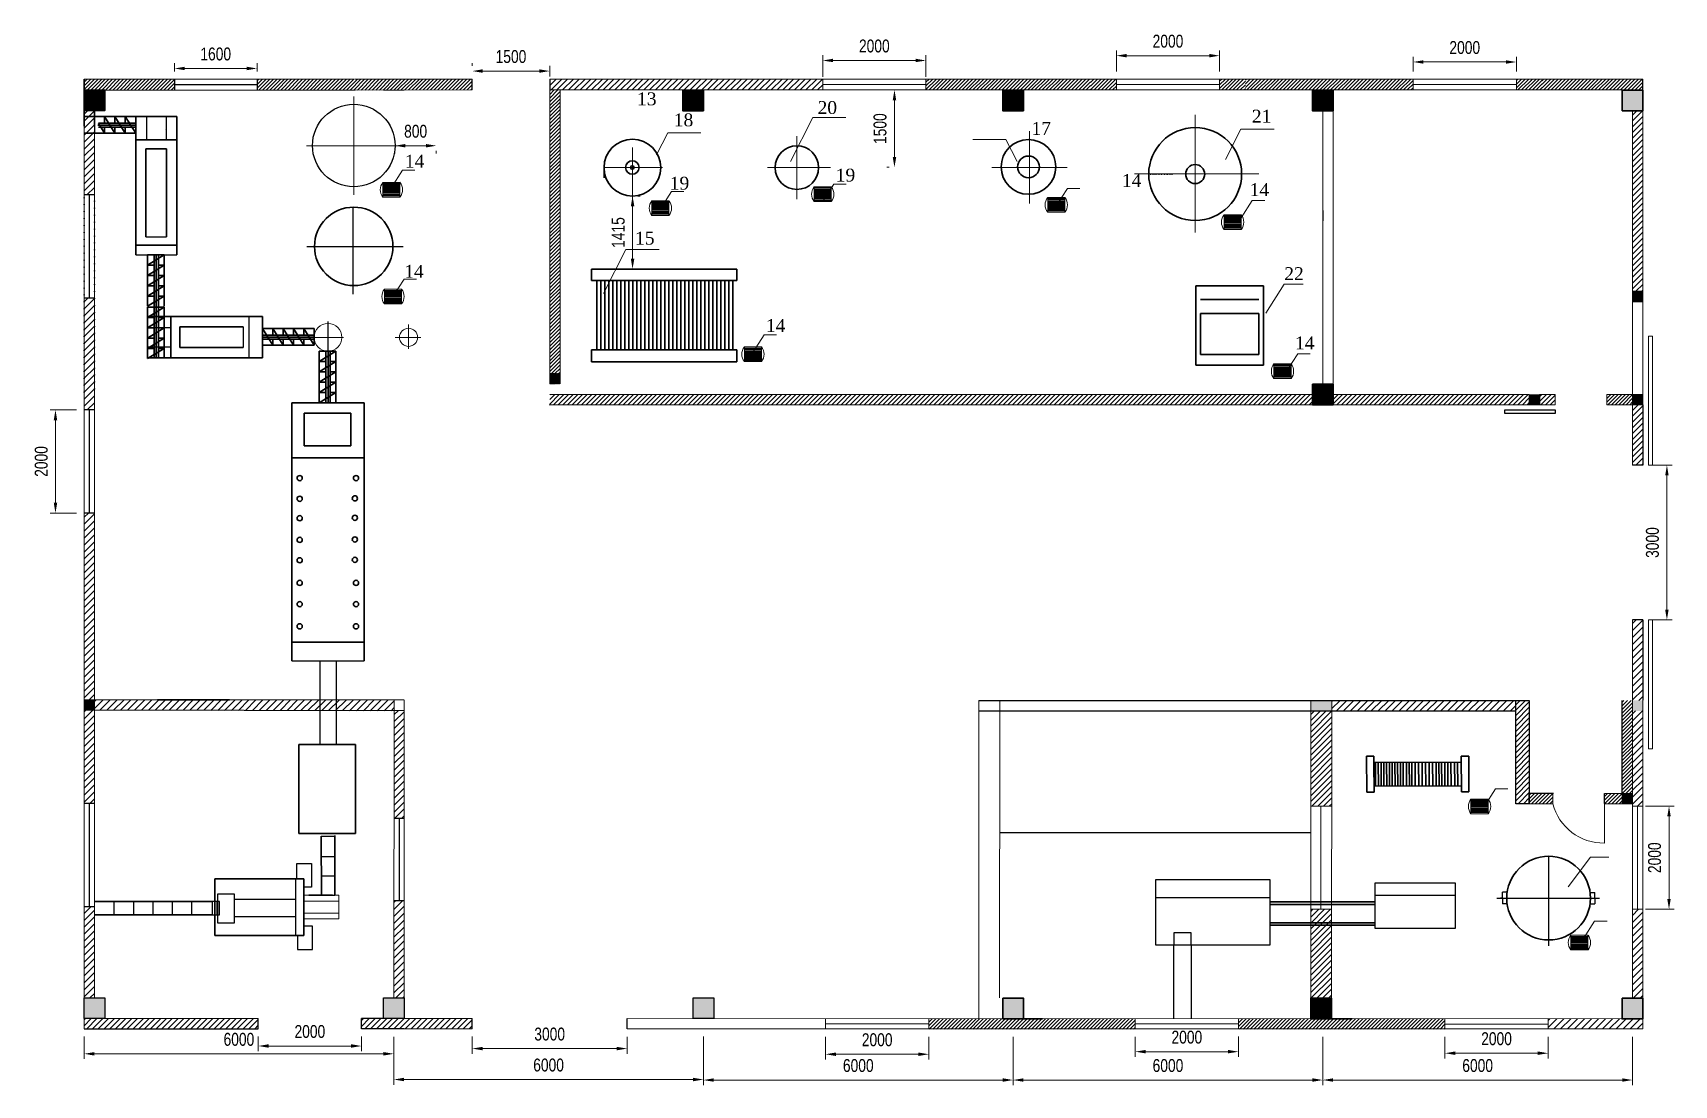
# Model space of a CAD drawing. Header units: millimetres. Extents: x -76212 to 9435109730, y -5959132081 to 60147.
# Drawn here: x 121727 to 153528, y 29423 to 49825 of the extents above; entities that cross this region are included whole.
import ezdxf

# ---------------------------------------------------------------- set-up
doc = ezdxf.new("R2010")
doc.units = ezdxf.units.MM
doc.linetypes.add('ACAD_ISO03W100', pattern=[30, 12, -18])
doc.linetypes.add('ACAD_ISO04W100', pattern=[30, 24, -3, 0, -3])
for name, color, linetype, lineweight in [('3', 4, 'Continuous', 5), ('athietbi', 2, 'Continuous', 35), ('Cot', 1, 'Continuous', 15), ('duonggiong', 8, 'ACAD_ISO04W100', 9), ('Hatch', 8, 'Continuous', 9), ('K.Thuoc0.15', 2, 'Continuous', 15), ('Net0.2', 4, 'Continuous', 13), ('netchinh1', 221, 'Continuous', 40), ('Nét tường', 10, 'Continuous', 30), ('PHOI_CANH', 3, 'Continuous', 30), ('tb dây chuyền', 10, 'Continuous', 40), ('thiet bi', 1, 'Continuous', 30), ('THIET BI11', 30, 'Continuous', 30), ('tuong', 1, 'Continuous', 40)]:
    doc.layers.add(name, color=color, linetype=linetype, lineweight=lineweight)
doc.layers.add('XAYDUNG', color=33, linetype='ACAD_ISO03W100')
doc.styles.add('VIET', font='', dxfattribs={"width": 0.8})
doc.styles.get('VIET').set_extended_font_data('.VnAvant')
doc.dimstyles.new('TL 1-100', dxfattribs={"dimtxt": 250, "dimasz": 200, "dimexe": 100, "dimexo": 150, "dimgap": 150, "dimtad": 1, "dimdec": 0, "dimdsep": 46, "dimtxsty": 'VIET', "dimcen": 100, "dimdle": 200, "dimclrd": 8, "dimclre": 8, "dimclrt": 2, "dimadec": 0, "dimazin": 0, "dimtfac": 1, "dimtdec": 0, "dimtmove": 2, "dimatfit": 3, "dimfxl": 1, "dimtolj": 1, "dimtzin": 0, "dimlwd": 5, "dimlwe": 5, "dimarcsym": 0})
pattern_1 = [(45, (-1170854.627, -236868.097), (-35.355339, 35.355339), [])]
pattern_2 = [(45, (85911.3, -956.59), (-56.1266, 56.1266), [])]
pattern_3 = [(45, (85911.3, -956.59), (-67.35192, 67.35192), [])]
pattern_4 = [(45, (-2248824.945, -170239.367), (-35.3553391, 35.3553391), [])]
pattern_5 = [(45, (-973636.766, -80814.685), (-35.355339, 35.355339), [])]

msp = doc.modelspace()

# ---------------------------------------------------------------- texts
at = {"layer": 'netchinh1', "color": 7, "lineweight": 20, "char_height": 250}
for s, insert, attachment_point in [('{\\fTimes New Roman|b0|i0|c0|p18;\\C0;13 }', (133434.5, 48669.9), 1), ('{\\fTimes New Roman|b0|i0|c0|p18;\\C0;20}', (136931.5, 48501.3), 1), ('{\\fTimes New Roman|b0|i0|c0|p18;\\C0;18}', (134145.9, 48262), 1), ('{\\fTimes New Roman|b0|i0|c0|p18;\\C0;17}', (141453.9, 48096.1), 3), ('{\\fTimes New Roman|b0|i0|c0|p18;\\C0;21}', (145345.4, 48333.3), 1), ('{\\fTimes New Roman|b0|i0|c0|p18;\\C0;14}', (128935.4, 47461.4), 1), ('{\\fTimes New Roman|b0|i0|c0|p18;\\C0;19}', (137283.1, 47191.4), 1), ('{\\fTimes New Roman|b0|i0|c0|p18;\\C0;14}', (142827.3, 47085.6), 1), ('{\\fTimes New Roman|b0|i0|c0|p18;\\C0;19}', (134067.7, 47034.6), 1), ('{\\fTimes New Roman|b0|i0|c0|p18;\\C0;14}', (145302.9, 46908.6), 1), ('{\\fTimes New Roman|b0|i0|c0|p18;\\C0;15}', (133395, 45969.4), 1), ('{\\fTimes New Roman|b0|i0|c0|p18;\\C0;14}', (128923.2, 45325.1), 1), ('{\\fTimes New Roman|b0|i0|c0|p18;\\C0;22}', (145973.3, 45280.7), 1), ('{\\fTimes New Roman|b0|i0|c0|p18;\\C0;14}', (135929.8, 44274.4), 1), ('{\\fTimes New Roman|b0|i0|c0|p18;\\C0;14}', (146181.5, 43938.1), 1)]:
    msp.add_mtext_dynamic_manual_height_columns(s, width=612.612, gutter_width=1500, heights=[0], dxfattribs=dict(at, insert=insert, attachment_point=attachment_point))

# ---------------------------------------------------------------- blocks, each defined once
blk = doc.blocks.new('*D50')
at = {"layer": 'Defpoints', "color": 0, "transparency": 16777216}
for p in [(152920, 41443), (153387, 41443), (152920, 38443)]:
    blk.add_point(p, dxfattribs=at)
at = {"layer": 'K.Thuoc0.15', "color": 8, "lineweight": 5, "transparency": 16777216}
for p, q in [((153070, 41443), (153487, 41443)), ((153387, 38643), (153387, 41243)), ((153070, 38443), (153487, 38443))]:
    blk.add_line(p, q, dxfattribs=at)
at = {"layer": 'K.Thuoc0.15', "color": 8, "transparency": 16777216}
for points in [[(153353, 41243), (153420, 41243), (153387, 41443)], [(153353, 38643), (153420, 38643), (153387, 38443)]]:
    blk.add_solid(points, dxfattribs=at)
at = {"layer": 'K.Thuoc0.15', "color": 2, "lineweight": 5, "transparency": 16777216, "insert": (153107, 39943), "char_height": 250, "attachment_point": 5, "rotation": 90, "style": 'VIET'}
blk.add_mtext('\\A1;3000', dxfattribs=at)
blk = doc.blocks.new('*D72')
at = {"layer": 'Defpoints', "color": 0, "transparency": 16777216}
for p in [(144720, 49381), (142720, 48926), (144720, 48926)]:
    blk.add_point(p, dxfattribs=at)
at = {"layer": 'K.Thuoc0.15', "color": 8, "lineweight": 5, "transparency": 16777216}
for p, q in [((142720, 49076), (142720, 49481)), ((142920, 49381), (144520, 49381)), ((144720, 49076), (144720, 49481))]:
    blk.add_line(p, q, dxfattribs=at)
at = {"layer": 'K.Thuoc0.15', "color": 8, "transparency": 16777216}
for points in [[(142920, 49415), (142920, 49348), (142720, 49381)], [(144520, 49415), (144520, 49348), (144720, 49381)]]:
    blk.add_solid(points, dxfattribs=at)
at = {"layer": 'K.Thuoc0.15', "color": 2, "lineweight": 9, "transparency": 16777216, "insert": (143720, 49661), "char_height": 250, "attachment_point": 5, "rotation": 0.0048, "style": 'VIET'}
blk.add_mtext('\\A1;2000', dxfattribs=at)
blk = doc.blocks.new('*D51')
at = {"layer": 'Defpoints', "color": 0, "transparency": 16777216}
for p in [(150470, 49259), (148470, 48926), (150470, 48926)]:
    blk.add_point(p, dxfattribs=at)
at = {"layer": 'K.Thuoc0.15', "color": 8, "lineweight": 5, "transparency": 16777216}
for p, q in [((148470, 49076), (148470, 49359)), ((150470, 49076), (150470, 49359)), ((148670, 49259), (150270, 49259))]:
    blk.add_line(p, q, dxfattribs=at)
at = {"layer": 'K.Thuoc0.15', "color": 8, "transparency": 16777216}
for points in [[(148670, 49292), (148670, 49226), (148470, 49259)], [(150270, 49292), (150270, 49226), (150470, 49259)]]:
    blk.add_solid(points, dxfattribs=at)
at = {"layer": 'K.Thuoc0.15', "color": 2, "lineweight": 5, "transparency": 16777216, "insert": (149470, 49538), "char_height": 250, "attachment_point": 5, "style": 'VIET'}
blk.add_mtext('\\A1;2000', dxfattribs=at)
blk = doc.blocks.new('*D69')
at = {"layer": 'Defpoints', "color": 0, "transparency": 16777216}
for p in [(139031, 49288), (137031, 48823), (139031, 48823)]:
    blk.add_point(p, dxfattribs=at)
at = {"layer": 'K.Thuoc0.15', "color": 8, "lineweight": 5, "transparency": 16777216}
for p, q in [((137031, 48973), (137031, 49388)), ((139031, 48973), (139031, 49388)), ((137231, 49288), (138831, 49288))]:
    blk.add_line(p, q, dxfattribs=at)
at = {"layer": 'K.Thuoc0.15', "color": 8, "transparency": 16777216}
for points in [[(137231, 49322), (137231, 49255), (137031, 49288)], [(138831, 49322), (138831, 49255), (139031, 49288)]]:
    blk.add_solid(points, dxfattribs=at)
at = {"layer": 'K.Thuoc0.15', "color": 2, "lineweight": 5, "transparency": 16777216, "insert": (138031, 49568), "char_height": 250, "attachment_point": 5, "style": 'VIET'}
blk.add_mtext('\\A1;2000', dxfattribs=at)
blk = doc.blocks.new('*D70')
at = {"layer": 'Defpoints', "color": 0, "transparency": 16777216}
for p in [(152820, 34833), (152820, 32833), (153428, 32833)]:
    blk.add_point(p, dxfattribs=at)
at = {"layer": 'K.Thuoc0.15', "color": 8, "lineweight": 5, "transparency": 16777216}
for p, q in [((152970, 34833), (153528, 34833)), ((153428, 34633), (153428, 33033)), ((152970, 32833), (153528, 32833))]:
    blk.add_line(p, q, dxfattribs=at)
at = {"layer": 'K.Thuoc0.15', "color": 8, "transparency": 16777216}
for points in [[(153394, 34633), (153461, 34633), (153428, 34833)], [(153394, 33033), (153461, 33033), (153428, 32833)]]:
    blk.add_solid(points, dxfattribs=at)
at = {"layer": 'K.Thuoc0.15', "color": 2, "lineweight": 5, "transparency": 16777216, "insert": (153148, 33833), "char_height": 250, "attachment_point": 5, "rotation": 90, "style": 'VIET'}
blk.add_mtext('\\A1;2000', dxfattribs=at)
blk = doc.blocks.new('*D44')
at = {"color": 8, "lineweight": 5, "transparency": 16777216}
for p, q in [((122720, 30365), (122720, 29932)), ((128720, 30364), (128720, 29932)), ((122920, 30032), (128520, 30032))]:
    blk.add_line(p, q, dxfattribs=at)
at = {"color": 8, "transparency": 16777216}
for points in [[(122920, 30065), (122920, 29998), (122720, 30032)], [(128520, 30065), (128520, 29998), (128720, 30032)]]:
    blk.add_solid(points, dxfattribs=at)
at = {"layer": 'Defpoints', "color": 0, "transparency": 16777216}
for p in [(122720, 30515), (128720, 30514), (128720, 30032)]:
    blk.add_point(p, dxfattribs=at)
at = {"color": 2, "transparency": 16777216, "insert": (125720, 30311), "char_height": 250, "attachment_point": 5, "style": 'VIET'}
blk.add_mtext('\\A1;6000', dxfattribs=at)
blk = doc.blocks.new('*D45')
at = {"color": 8, "lineweight": 5, "transparency": 16777216}
for p, q in [((134720, 30365), (134720, 29423)), ((140720, 30364), (140720, 29423)), ((134920, 29523), (140520, 29523))]:
    blk.add_line(p, q, dxfattribs=at)
at = {"color": 8, "transparency": 16777216}
for points in [[(134920, 29557), (134920, 29490), (134720, 29523)], [(140520, 29557), (140520, 29490), (140720, 29523)]]:
    blk.add_solid(points, dxfattribs=at)
at = {"layer": 'Defpoints', "color": 0, "transparency": 16777216}
for p in [(134720, 30515), (140720, 30514), (140720, 29523)]:
    blk.add_point(p, dxfattribs=at)
at = {"color": 2, "transparency": 16777216, "insert": (137720, 29803), "char_height": 250, "attachment_point": 5, "style": 'VIET'}
blk.add_mtext('\\A1;6000', dxfattribs=at)
blk = doc.blocks.new('*D55')
at = {"color": 8, "lineweight": 5, "transparency": 16777216}
for p, q in [((138271, 48717), (138321, 48717)), ((138421, 48517), (138421, 47417)), ((138271, 47217), (138321, 47217))]:
    blk.add_line(p, q, dxfattribs=at)
at = {"color": 8, "transparency": 16777216}
for points in [[(138388, 48517), (138455, 48517), (138421, 48717)], [(138388, 47417), (138455, 47417), (138421, 47217)]]:
    blk.add_solid(points, dxfattribs=at)
at = {"layer": 'Defpoints', "color": 0, "transparency": 16777216}
for p in [(138421, 48717), (138421, 47217), (138421, 47217)]:
    blk.add_point(p, dxfattribs=at)
at = {"color": 2, "transparency": 16777216, "insert": (138142, 47967), "char_height": 250, "attachment_point": 5, "rotation": 90, "style": 'VIET'}
blk.add_mtext('\\A1;1500', dxfattribs=at)
blk = doc.blocks.new('*D40')
at = {"color": 8, "lineweight": 5, "transparency": 16777216}
for p, q in [((130241, 49233), (130241, 49183)), ((131541, 49083), (130441, 49083)), ((131741, 48976), (131741, 49183))]:
    blk.add_line(p, q, dxfattribs=at)
at = {"color": 8, "transparency": 16777216}
for points in [[(130441, 49117), (130441, 49050), (130241, 49083)], [(131541, 49117), (131541, 49050), (131741, 49083)]]:
    blk.add_solid(points, dxfattribs=at)
at = {"layer": 'Defpoints', "color": 0, "transparency": 16777216}
for p in [(130241, 49083), (130241, 49083), (131741, 48826)]:
    blk.add_point(p, dxfattribs=at)
at = {"color": 2, "transparency": 16777216, "insert": (130991, 49363), "char_height": 250, "attachment_point": 5, "style": 'VIET'}
blk.add_mtext('\\A1;1500', dxfattribs=at)
blk = doc.blocks.new('*D52')
at = {"color": 8, "lineweight": 5, "transparency": 16777216}
for p, q in [((124471, 49076), (124471, 49233)), ((124671, 49133), (125871, 49133)), ((126071, 49076), (126071, 49233))]:
    blk.add_line(p, q, dxfattribs=at)
at = {"color": 8, "transparency": 16777216}
for points in [[(124671, 49167), (124671, 49100), (124471, 49133)], [(125871, 49167), (125871, 49100), (126071, 49133)]]:
    blk.add_solid(points, dxfattribs=at)
at = {"layer": 'Defpoints', "color": 0, "transparency": 16777216}
for p in [(126071, 49133), (124471, 48926), (126071, 48926)]:
    blk.add_point(p, dxfattribs=at)
at = {"color": 2, "transparency": 16777216, "insert": (125271, 49413), "char_height": 250, "attachment_point": 5, "style": 'VIET'}
blk.add_mtext('\\A1;1600', dxfattribs=at)
blk = doc.blocks.new('*D41')
at = {"color": 8, "lineweight": 5, "transparency": 16777216}
for p, q in [((128744, 47486), (128744, 47536)), ((129344, 47636), (128944, 47636)), ((129544, 47486), (129544, 47536))]:
    blk.add_line(p, q, dxfattribs=at)
at = {"color": 8, "transparency": 16777216}
for points in [[(128944, 47669), (128944, 47602), (128744, 47636)], [(129344, 47669), (129344, 47602), (129544, 47636)]]:
    blk.add_solid(points, dxfattribs=at)
at = {"layer": 'Defpoints', "color": 0, "transparency": 16777216}
for p in [(128744, 47636), (128744, 47636), (129544, 47636)]:
    blk.add_point(p, dxfattribs=at)
at = {"color": 2, "transparency": 16777216, "insert": (129144, 47915), "char_height": 250, "attachment_point": 5, "style": 'VIET'}
blk.add_mtext('\\A1;800', dxfattribs=at)
blk = doc.blocks.new('*D66')
at = {"color": 8, "lineweight": 5, "transparency": 16777216}
for p, q in [((126095, 30365), (126095, 30083)), ((128095, 30365), (128095, 30083)), ((127895, 30183), (126295, 30183))]:
    blk.add_line(p, q, dxfattribs=at)
at = {"color": 8, "transparency": 16777216}
for points in [[(126295, 30217), (126295, 30150), (126095, 30183)], [(127895, 30217), (127895, 30150), (128095, 30183)]]:
    blk.add_solid(points, dxfattribs=at)
at = {"layer": 'Defpoints', "color": 0, "transparency": 16777216}
for p in [(126095, 30515), (128095, 30515), (126095, 30183)]:
    blk.add_point(p, dxfattribs=at)
at = {"color": 2, "transparency": 16777216, "insert": (127095, 30463), "char_height": 250, "attachment_point": 5, "style": 'VIET'}
blk.add_mtext('\\A1;2000', dxfattribs=at)
blk = doc.blocks.new('*D48')
at = {"color": 8, "lineweight": 5, "transparency": 16777216}
for p, q in [((146720, 30364), (146720, 29423)), ((152720, 30364), (152720, 29423)), ((146920, 29523), (152520, 29523))]:
    blk.add_line(p, q, dxfattribs=at)
at = {"color": 8, "transparency": 16777216}
for points in [[(146920, 29557), (146920, 29490), (146720, 29523)], [(152520, 29557), (152520, 29490), (152720, 29523)]]:
    blk.add_solid(points, dxfattribs=at)
at = {"layer": 'Defpoints', "color": 0, "transparency": 16777216}
for p in [(146720, 30514), (152720, 30514), (152720, 29523)]:
    blk.add_point(p, dxfattribs=at)
at = {"color": 2, "transparency": 16777216, "insert": (149720, 29803), "char_height": 250, "attachment_point": 5, "style": 'VIET'}
blk.add_mtext('\\A1;6000', dxfattribs=at)
blk = doc.blocks.new('*D47')
at = {"color": 8, "lineweight": 5, "transparency": 16777216}
for p, q in [((140720, 30364), (140720, 29423)), ((146720, 30364), (146720, 29423)), ((140920, 29523), (146520, 29523))]:
    blk.add_line(p, q, dxfattribs=at)
at = {"color": 8, "transparency": 16777216}
for points in [[(140920, 29557), (140920, 29490), (140720, 29523)], [(146520, 29557), (146520, 29490), (146720, 29523)]]:
    blk.add_solid(points, dxfattribs=at)
at = {"layer": 'Defpoints', "color": 0, "transparency": 16777216}
for p in [(140720, 30514), (146720, 30514), (146720, 29523)]:
    blk.add_point(p, dxfattribs=at)
at = {"color": 2, "transparency": 16777216, "insert": (143720, 29803), "char_height": 250, "attachment_point": 5, "style": 'VIET'}
blk.add_mtext('\\A1;6000', dxfattribs=at)
blk = doc.blocks.new('*D49')
at = {"color": 8, "lineweight": 5, "transparency": 16777216}
for p, q in [((128720, 30364), (128720, 29433)), ((134720, 30365), (134720, 29433)), ((128920, 29533), (134520, 29533))]:
    blk.add_line(p, q, dxfattribs=at)
at = {"color": 8, "transparency": 16777216}
for points in [[(128920, 29567), (128920, 29500), (128720, 29533)], [(134520, 29567), (134520, 29500), (134720, 29533)]]:
    blk.add_solid(points, dxfattribs=at)
at = {"layer": 'Defpoints', "color": 0, "transparency": 16777216}
for p in [(128720, 30514), (134720, 30515), (134720, 29533)]:
    blk.add_point(p, dxfattribs=at)
at = {"color": 2, "transparency": 16777216, "insert": (131720, 29813), "char_height": 250, "attachment_point": 5, "style": 'VIET'}
blk.add_mtext('\\A1;6000', dxfattribs=at)
blk = doc.blocks.new('*D68')
at = {"color": 8, "lineweight": 5, "transparency": 16777216}
for p, q in [((130241, 30365), (130241, 30033)), ((133241, 30364), (133241, 30033)), ((130441, 30133), (133041, 30133))]:
    blk.add_line(p, q, dxfattribs=at)
at = {"color": 8, "transparency": 16777216}
for points in [[(130441, 30167), (130441, 30100), (130241, 30133)], [(133041, 30167), (133041, 30100), (133241, 30133)]]:
    blk.add_solid(points, dxfattribs=at)
at = {"layer": 'Defpoints', "color": 0, "transparency": 16777216}
for p in [(130241, 30515), (133241, 30514), (133241, 30133)]:
    blk.add_point(p, dxfattribs=at)
at = {"color": 2, "transparency": 16777216, "insert": (131741, 30413), "char_height": 250, "attachment_point": 5, "style": 'VIET'}
blk.add_mtext('\\A1;3000', dxfattribs=at)
blk = doc.blocks.new('*D62')
at = {"color": 8, "lineweight": 5, "transparency": 16777216}
for p, q in [((137086, 30362), (137086, 29923)), ((139086, 30362), (139086, 29923)), ((138886, 30023), (137286, 30023))]:
    blk.add_line(p, q, dxfattribs=at)
at = {"color": 8, "transparency": 16777216}
for points in [[(137286, 30057), (137286, 29990), (137086, 30023)], [(138886, 30057), (138886, 29990), (139086, 30023)]]:
    blk.add_solid(points, dxfattribs=at)
at = {"layer": 'Defpoints', "color": 0, "transparency": 16777216}
for p in [(137086, 30512), (139086, 30512), (137086, 30023)]:
    blk.add_point(p, dxfattribs=at)
at = {"color": 2, "transparency": 16777216, "insert": (138086, 30303), "char_height": 250, "attachment_point": 5, "style": 'VIET'}
blk.add_mtext('\\A1;2000', dxfattribs=at)
blk = doc.blocks.new('*D63')
at = {"color": 8, "lineweight": 5, "transparency": 16777216}
for p, q in [((143086, 30361), (143086, 29973)), ((145086, 30365), (145086, 29973)), ((143286, 30073), (144886, 30073))]:
    blk.add_line(p, q, dxfattribs=at)
at = {"color": 8, "transparency": 16777216}
for points in [[(143286, 30107), (143286, 30040), (143086, 30073)], [(144886, 30107), (144886, 30040), (145086, 30073)]]:
    blk.add_solid(points, dxfattribs=at)
at = {"layer": 'Defpoints', "color": 0, "transparency": 16777216}
for p in [(143086, 30511), (145086, 30515), (145086, 30073)]:
    blk.add_point(p, dxfattribs=at)
at = {"color": 2, "transparency": 16777216, "insert": (144086, 30353), "char_height": 250, "attachment_point": 5, "style": 'VIET'}
blk.add_mtext('\\A1;2000', dxfattribs=at)
blk = doc.blocks.new('*D64')
at = {"color": 8, "lineweight": 5, "transparency": 16777216}
for p, q in [((149086, 30360), (149086, 29943)), ((151086, 30359), (151086, 29943)), ((149286, 30043), (150886, 30043))]:
    blk.add_line(p, q, dxfattribs=at)
at = {"color": 8, "transparency": 16777216}
for points in [[(149286, 30077), (149286, 30010), (149086, 30043)], [(150886, 30077), (150886, 30010), (151086, 30043)]]:
    blk.add_solid(points, dxfattribs=at)
at = {"layer": 'Defpoints', "color": 0, "transparency": 16777216}
for p in [(149086, 30510), (151086, 30509), (151086, 30043)]:
    blk.add_point(p, dxfattribs=at)
at = {"color": 2, "transparency": 16777216, "insert": (150086, 30323), "char_height": 250, "attachment_point": 5, "style": 'VIET'}
blk.add_mtext('\\A1;2000', dxfattribs=at)
blk = doc.blocks.new('*D42')
at = {"color": 8, "lineweight": 5, "transparency": 16777216}
for p, q in [((133347, 45446), (133347, 46461)), ((133497, 46661), (133447, 46661)), ((133497, 45246), (133447, 45246))]:
    blk.add_line(p, q, dxfattribs=at)
at = {"color": 8, "transparency": 16777216}
for points in [[(133314, 46461), (133381, 46461), (133347, 46661)], [(133314, 45446), (133381, 45446), (133347, 45246)]]:
    blk.add_solid(points, dxfattribs=at)
at = {"layer": 'Defpoints', "color": 0, "transparency": 16777216}
for p in [(133347, 46661), (133347, 46661), (133347, 45246)]:
    blk.add_point(p, dxfattribs=at)
at = {"color": 2, "transparency": 16777216, "insert": (133070, 45953), "char_height": 250, "attachment_point": 5, "rotation": 90, "style": 'VIET'}
blk.add_mtext('\\A1;1415', dxfattribs=at)
blk = doc.blocks.new('111')
at = {"layer": 'athietbi', "color": 7, "lineweight": 35}
blk.add_line((43280, 44880), (43280, 45202), dxfattribs=at)
at = {"layer": 'thiet bi', "color": 7, "lineweight": 35}
for p, q in [((42280, 45202), (43280, 45202)), ((42477, 44880), (42280, 45202)), ((42477, 45202), (42477, 45072)), ((42678, 44880), (42477, 45202)), ((42678, 45202), (42678, 45072)), ((42879, 44880), (42678, 45202)), ((42879, 45202), (42879, 45072)), ((43079, 44880), (42879, 45202)), ((43280, 44880), (43079, 45202)), ((43079, 45202), (43079, 45072)), ((43160, 45072), (42280, 45072)), ((43185, 45032), (42280, 45032)), ((43280, 44992), (42280, 44992)), ((42280, 44880), (43280, 44880)), ((42477, 44992), (42477, 44880)), ((42678, 44992), (42678, 44880)), ((42879, 44992), (42879, 44880)), ((43079, 44992), (43079, 44880)), ((43160, 45072), (43280, 45072)), ((43185, 45032), (43280, 45032))]:
    blk.add_line(p, q, dxfattribs=at)
blk = doc.blocks.new('*D75')
at = {"color": 8, "lineweight": 5, "transparency": 16777216}
for p, q in [((122571, 42515), (122066, 42515)), ((122166, 42315), (122166, 40715)), ((122571, 40515), (122066, 40515))]:
    blk.add_line(p, q, dxfattribs=at)
at = {"color": 8, "transparency": 16777216}
for points in [[(122133, 42315), (122200, 42315), (122166, 42515)], [(122133, 40715), (122200, 40715), (122166, 40515)]]:
    blk.add_solid(points, dxfattribs=at)
at = {"layer": 'Defpoints', "color": 0, "transparency": 16777216}
for p in [(122721, 42515), (122166, 40515), (122721, 40515)]:
    blk.add_point(p, dxfattribs=at)
at = {"color": 2, "transparency": 16777216, "insert": (121891, 41515), "char_height": 250, "attachment_point": 5, "rotation": 90, "style": 'VIET'}
blk.add_mtext('\\A1;2000', dxfattribs=at)

# ---------------------------------------------------------------- dimensions: what is measured, and where the dimension line sits
for base, p1, p2, picture, middle in [((126071.3, 49133.4), (124471.3, 48925.7), (126071.3, 48925.7), '*D52', (125271.3, 49412.7)), ((130241.3, 49083.4), (131741.3, 48825.7), (130241.3, 49083.4), '*D40', (130991.3, 49362.7)), ((128743.7, 47635.7), (129543.7, 47636), (128743.7, 47636), '*D41', (129143.7, 47915)), ((126095.3, 30183.4), (128095.3, 30514.5), (126095.3, 30514.5), '*D66', (127095.3, 30462.7)), ((133241.3, 30133.4), (130241.3, 30514.5), (133241.3, 30513.8), '*D68', (131741.3, 30412.7)), ((128720, 30031.8), (122720, 30514.6), (128720, 30514.5), '*D44', (125720, 30311.1)), ((134720, 29533.4), (128720, 30514.5), (134720, 30514.6), '*D49', (131720, 29812.7)), ((140720, 29523.4), (134720, 30514.6), (140720, 30514.5), '*D45', (137720, 29802.7)), ((137086.3, 30023.4), (139086.3, 30511.6), (137086.3, 30512), '*D62', (138086.3, 30302.7)), ((146720, 29523.4), (140720, 30514.5), (146720, 30514.3), '*D47', (143720, 29802.7)), ((145086.3, 30073.4), (143086.3, 30510.8), (145086.3, 30514.5), '*D63', (144086.3, 30352.7)), ((152720.1, 29523.4), (146720, 30514.3), (152720.1, 30514.2), '*D48', (149720.1, 29802.7)), ((151086.3, 30043.4), (149086.3, 30509.6), (151086.3, 30509.1), '*D64', (150086.3, 30322.7))]:
    dim = msp.add_linear_dim(base=base, p1=p1, p2=p2, dimstyle='TL 1-100')
    dim.commit()
    dim.dimension.update_dxf_attribs({"geometry": picture, "text_midpoint": middle})
for base, p1, p2, picture, middle in [((138421.3, 47216.7), (138421.3, 48716.7), (138421.3, 47216.7), '*D55', (138142, 47966.7)), ((133347.4, 46660.9), (133347.4, 45245.7), (133347.4, 46660.9), '*D42', (133070.1, 45953.3)), ((122166.4, 40514.9), (122720.5, 42514.9), (122720.5, 40514.9), '*D75', (121891.4, 41514.9))]:
    dim = msp.add_linear_dim(base=base, p1=p1, p2=p2, angle=90, dimstyle='TL 1-100')
    dim.commit()
    dim.dimension.update_dxf_attribs({"geometry": picture, "text_midpoint": middle})
at = {"layer": 'K.Thuoc0.15', "color": 7, "lineweight": 5}
dim = msp.add_linear_dim(base=(139031.3, 49288.4), p1=(137031.3, 48823.3), p2=(139031.3, 48823.3), dimstyle='TL 1-100', dxfattribs=at)
dim.commit()
dim.dimension.update_dxf_attribs({"geometry": '*D69', "text_midpoint": (138031.3, 49567.7)})
at = {"layer": 'K.Thuoc0.15', "color": 7, "lineweight": 9}
dim = msp.add_aligned_dim(p1=(142720, 48925.7), p2=(144720, 48925.9), distance=455.5, text='2000', dimstyle='TL 1-100', dxfattribs=at)
dim.commit()
dim.dimension.update_dxf_attribs({"geometry": '*D72', "text_midpoint": (143719.9, 49660.6)})
at = {"layer": 'K.Thuoc0.15', "color": 7, "lineweight": 5}
dim = msp.add_linear_dim(base=(150470, 49259), p1=(148470, 48925.7), p2=(150470, 48925.7), text='2000', dimstyle='TL 1-100', dxfattribs=at)
dim.commit()
dim.dimension.update_dxf_attribs({"geometry": '*D51', "text_midpoint": (149470, 49538.3)})
dim = msp.add_linear_dim(base=(153386.7, 41443.4), p1=(152920, 38443.4), p2=(152920, 41443.4), angle=90, text='3000', dimstyle='TL 1-100', dxfattribs=at)
dim.commit()
dim.dimension.update_dxf_attribs({"geometry": '*D50', "text_midpoint": (153107.4, 39943.4)})
dim = msp.add_linear_dim(base=(153427.6, 32833.4), p1=(152820, 34833.4), p2=(152820, 32833.4), angle=90, dimstyle='TL 1-100', dxfattribs=at)
dim.commit()
dim.dimension.update_dxf_attribs({"geometry": '*D70', "text_midpoint": (153148.3, 33833.4)})

# ---------------------------------------------------------------- hatches: boundary and pattern name
at = {"lineweight": 9}
h = msp.add_hatch(color=256, dxfattribs=at)
h.dxf.hatch_style = 1
h.paths.add_polyline_path([(146895.9, 36882.2), (146486.4, 36882.2), (146486.4, 36680.3), (146895.6, 36680.2)])
h.paths.add_polyline_path([(152919.8, 36882), (152720, 36882), (152720, 36680), (152919.8, 36680)])
h.paths.add_polyline_path([(152919.5, 31109.8), (152519.5, 31109.8), (152519.5, 30709.8), (152919.5, 30709.8)])
h.paths.add_polyline_path([(140920, 30711.9), (140920, 30711.9), (140520, 30711.9), (140520, 31111.9), (140920, 31111.9), (140920, 30711.7), (141086.4, 30711.7), (141086.4, 30711.8), (140520, 30712), (140520, 30711.9), (140920, 30711.9), (140920, 30712.2), (140886.4, 30712.2), (140568.1, 30712)])
h.paths.add_polyline_path([(134921.3, 31113.8), (134521.3, 31113.8), (134521.3, 30713.4), (134921.3, 30713.4)])
h.paths.add_polyline_path([(123120.1, 31115.3), (122720.1, 31115.3), (122720.1, 30714.8), (123120.1, 30714.8)])
h.paths.add_polyline_path([(128920, 31115.3), (128520, 31115.3), (128520, 30714.8), (128920, 30714.8)])
h.paths.add_polyline_path([(152920, 48713), (152520, 48713), (152520, 48313), (152920, 48313)])
h = msp.add_hatch(dxfattribs=at)
h.set_pattern_fill('ANSI31', color=256, scale=25)
h.set_pattern_definition(pattern_2)
h.paths.add_polyline_path([(135719.9, 48716.5), (137031.3, 48716.6), (137031.3, 48925.7), (135719.8, 48925.7), (131991.3, 48925.7), (131741.3, 48927.6), (131741.3, 48718.1), (131991.3, 48716.2)])
h = msp.add_hatch(dxfattribs=at)
h.set_pattern_fill('ANSI31', color=256, scale=25)
h.set_pattern_definition(pattern_2)
h.paths.add_polyline_path([(152920, 48313), (152720, 48313), (152720, 44814.9), (152920, 44814.9)])
h.paths.add_polyline_path([(152920, 42614.9), (152720, 42614.9), (152720, 41443.4), (152920, 41443.4)])
h.paths.add_polyline_path([(146895.6, 36680.2), (146486.4, 36680.3), (146486.5, 34833.2), (146892.5, 34833.2)])
h.paths.add_polyline_path([(146889.2, 32833.2), (146486.6, 32833.4), (146486.7, 31111), (146886.3, 31111)])
h.paths.add_polyline_path([(151873.5, 48105.9), (152367.6, 48105.9), (152367.6, 48639.7), (151873.5, 48639.7)], flags=9)
h.paths.add_polyline_path([(151824.2, 46546.2), (152318.4, 46546.2), (152318.4, 47080), (151824.2, 47080)], flags=9)
h = msp.add_hatch(dxfattribs=at)
h.set_pattern_fill('ANSI31', color=256, scale=30)
h.set_pattern_definition(pattern_3)
h.paths.add_polyline_path([(122920.5, 44683.4), (122720.5, 44683.4), (122720.3, 42515), (122920.3, 42514.7)])
h = msp.add_hatch(color=256, dxfattribs=at)
h.dxf.hatch_style = 1
h.paths.add_polyline_path([(152720, 44814.9), (152720, 44614.9), (152920, 44614.9), (152920, 44814.9)])
h = msp.add_hatch(dxfattribs=at)
h.set_pattern_fill('ANSI31', color=256, scale=20)
h.set_pattern_definition([(45, (85911.3, -956.59), (-44.90128, 44.90128), [])])
h.paths.add_polyline_path([(150720, 42814.9), (131741.3, 42814.9), (131741.3, 42614.9), (147820, 42614.9), (147920, 42614.9), (150720, 42614.9)])
h.paths.add_polyline_path([(151220, 42814.9), (150920.3, 42814.9), (150920.3, 42813.2), (150920, 42614.9), (151220, 42614.9)])
h = msp.add_hatch(color=256, dxfattribs=at)
h.dxf.hatch_style = 1
h.paths.add_polyline_path([(146920, 42814.9), (146820, 42814.9), (146720, 42814.9), (146720, 42713), (146720, 42614.9), (146820, 42614.9), (146920, 42614.9)])
h = msp.add_hatch(color=256, dxfattribs=at)
h.dxf.hatch_style = 1
h.paths.add_polyline_path([(150920, 42814.9), (150720, 42814.9), (150720, 42614.9), (150920, 42614.9)])
h = msp.add_hatch(dxfattribs=at)
h.set_pattern_fill('ANSI31', color=256, scale=30)
h.set_pattern_definition(pattern_3)
h.paths.add_polyline_path([(122720.2, 34883.4), (122920.2, 34883.4), (122920, 36695.9), (122720.3, 36696.4)])
h.paths.add_polyline_path([(122720.1, 31115.3), (122920.5, 31115.3), (122920.4, 32883.4), (122720.1, 32883.4)])
h.paths.add_polyline_path([(122720.3, 36896.4), (122920.5, 36896.2), (122920.5, 40514.9), (122720.4, 40514.9)])
h = msp.add_hatch(dxfattribs=at)
h.set_pattern_fill('ANSI31', color=256, scale=30)
h.set_pattern_definition(pattern_3)
h.paths.add_polyline_path([(150458.2, 36882), (146895.9, 36882.2), (146895.6, 36680.2), (150458.2, 36680)])
h.paths.add_polyline_path([(152919.8, 36680), (152720, 36680), (152720, 34833.4), (152919.8, 34833.4)])
h.paths.add_polyline_path([(152919.8, 38443.4), (152720, 38443.4), (152720, 36882), (152919.8, 36882)])
h = msp.add_hatch(dxfattribs=at)
h.set_pattern_fill('ANSI31', color=256, scale=30)
h.set_pattern_definition(pattern_3)
h.paths.add_polyline_path([(125112.6, 36893.3), (125112.6, 36891.5), (124796.3, 36891.5), (124796.3, 36893.7), (122920.5, 36896.2), (122920.5, 36695.9), (128729.3, 36681.5), (128729.6, 36888.4)])
h.paths.add_polyline_path([(128920.3, 36681), (128729.3, 36681.5), (128725.8, 34599.9), (128920.2, 34599.9)])
h.paths.add_polyline_path([(128920.1, 33000.8), (128723.2, 33000.8), (128720, 31115.3), (128920, 31115.3)])
h = msp.add_hatch(dxfattribs=at)
h.set_pattern_fill('ANSI31', color=256, scale=30)
h.set_pattern_definition(pattern_3)
h.paths.add_polyline_path([(152919.8, 30709), (151086.4, 30709.4), (151086.3, 30514.5), (152919.8, 30514.5)])
h.paths.add_polyline_path([(152919.8, 32833.4), (152720, 32833.4), (152720, 31109.8), (152919.8, 31109.8)])
h = msp.add_hatch(dxfattribs=at)
h.set_pattern_fill('ANSI31', color=256, scale=25)
h.set_pattern_definition(pattern_2)
h.paths.add_polyline_path([(130241.3, 30714.5), (128920, 30714.8), (128520, 30714.8), (128095.3, 30714.8), (128095.3, 30514.5), (128920, 30514.5), (130241.3, 30514.5)])
h.paths.add_polyline_path([(126095.3, 30714.6), (122919.3, 30714.6), (122720, 30714.6), (122720, 30514.5), (126095.3, 30514.5)])
at = {"layer": 'Hatch', "lineweight": 9}
h = msp.add_hatch(dxfattribs=at)
h.set_pattern_fill('ANSI31', scale=400)
h.set_pattern_definition(pattern_1)
h.paths.add_polyline_path([(124470, 48925.7), (124470, 48925.7), (123720, 48925.7), (122720, 48925.7), (122720, 48715.4), (123720, 48715.5), (124470, 48715.5)])
h.paths.add_polyline_path([(122720, 48925.7), (122720, 48925.7), (122720, 48715.3), (122720, 48715.4)])
h = msp.add_hatch(dxfattribs=at)
h.set_pattern_fill('ANSI31')
h.set_pattern_definition([(45, (-2000485.86936, -330999.24596), (-0.088388347648, 0.088388347648), [])])
h.paths.add_polyline_path([(122720, 48715.4), (122720, 48315.4), (123120, 48315.4), (123120, 48715.4)])
h = msp.add_hatch(dxfattribs=at)
h.set_pattern_fill('ANSI31', scale=400)
h.set_pattern_definition([(45, (-1982485.81, -331001.58), (-35.3553391, 35.3553391), [])])
h.paths.add_polyline_path([(126071.3, 48715.9), (128719.8, 48715.9), (128719.8, 48925.7), (126071.3, 48925.7)])
h.paths.add_polyline_path([(130241.3, 48718.5), (130241.3, 48923.4), (128719.8, 48925.7), (128719.8, 48715.9)])
h = msp.add_hatch(dxfattribs=at)
h.set_pattern_fill('ANSI31', scale=400)
h.set_pattern_definition(pattern_4)
h.paths.add_polyline_path([(131941.3, 48016.1), (131941.3, 48716.3), (131741.3, 48716), (131741.3, 48016.1), (131741.3, 44319.6), (131941.3, 44319.6)])
h = msp.add_hatch(dxfattribs=at)
h.set_pattern_fill('ANSI31')
h.set_pattern_definition([(45, (-1988685.81126, -331001.57892), (-0.088388347648, 0.088388347648), [])])
h.paths.add_polyline_path([(134320, 48313), (134720, 48313), (134720, 48713), (134320, 48713)])
h = msp.add_hatch(dxfattribs=at)
h.set_pattern_fill('ANSI31', scale=400)
h.set_pattern_definition([(45, (-974003.13, -86803.93), (-35.355339, 35.355339), [])])
h.paths.add_polyline_path([(146720, 48925.7), (145220, 48925.7), (145220, 48717.3), (146720, 48717.4)])
h.paths.add_polyline_path([(148470, 48925.7), (146720, 48925.7), (146720, 48717.4), (148470, 48717.5)])
h.paths.add_polyline_path([(140720, 48925.7), (139031.3, 48927.9), (139031.3, 48718.9), (140720, 48716.9)])
h.paths.add_polyline_path([(142220, 48925.7), (140720, 48925.7), (140720, 48716.9), (142220, 48717)])
h = msp.add_hatch(dxfattribs=at)
h.set_pattern_fill('ANSI31')
h.set_pattern_definition([(45, (-1982485.81152, -331001.57892), (-0.088388347648, 0.088388347648), [])])
h.paths.add_polyline_path([(140520, 48313), (140920, 48313), (140920, 48713), (140520, 48713)])
h = msp.add_hatch(dxfattribs=at)
h.set_pattern_fill('ANSI31', scale=400)
h.set_pattern_definition([(45, (-1188687.29, -238217.306), (-35.355339, 35.355339), [])])
h.paths.add_polyline_path([(142720, 48925.7), (142220, 48925.7), (142220, 48717), (142720, 48717)])
h.paths.add_polyline_path([(145220, 48925.7), (144720, 48925.7), (144720, 48717.2), (145220, 48717.3)])
h = msp.add_hatch(dxfattribs=at)
h.set_pattern_fill('ANSI31')
h.set_pattern_definition([(45, (-1976485.81178, -331001.57892), (-0.088388347648, 0.088388347648), [])])
h.paths.add_polyline_path([(146520, 48313), (146920, 48313), (146920, 48713), (146520, 48713)])
h = msp.add_hatch(dxfattribs=at)
h.set_pattern_fill('ANSI31', scale=400)
h.set_pattern_definition(pattern_1)
h.paths.add_polyline_path([(150970, 48925.7), (150470, 48925.7), (150470, 48717.7), (150970, 48717.7)])
h = msp.add_hatch(dxfattribs=at)
h.set_pattern_fill('ANSI31', scale=400)
h.set_pattern_definition([(45, (-1023940.835, -193835.074), (-35.355339, 35.355339), [])])
h.paths.add_polyline_path([(152920, 48925.7), (150970, 48925.7), (150970, 48717.7), (152520, 48717.9), (152520, 48717.9), (152920, 48717.9)])
h = msp.add_hatch(dxfattribs=at)
h.set_pattern_fill('ANSI31', scale=30)
h.set_pattern_definition(pattern_3)
h.paths.add_polyline_path([(122920, 48013), (122920, 48315.5), (122720, 48315.3), (122720, 48013), (122720, 42839.9), (122720.5, 46683), (122920.5, 46683.8), (122920, 42840.3)])
h = msp.add_hatch(dxfattribs=at)
h.set_pattern_fill('ANSI31', scale=400)
h.set_pattern_definition(pattern_4)
h.paths.add_polyline_path([(131941.3, 44319.6), (131741.3, 44319.6), (131741.3, 43218), (131841.3, 43218), (131941.3, 43218)])
h = msp.add_hatch(dxfattribs=at)
h.set_pattern_fill('ANSI31', scale=50)
h.set_pattern_definition([(45, (-976881.832, -86400.838), (-4.419417382, 4.419417382), [])])
h.paths.add_polyline_path([(131941.3, 43116.1), (131941.3, 43218), (131841.3, 43218), (131741.3, 43218), (131741.3, 43116.1), (131741.3, 43018), (131841.3, 43018), (131941.3, 43018)])
h = msp.add_hatch(dxfattribs=at)
h.set_pattern_fill('ANSI31')
h.set_pattern_definition([(45, (-1970485.81046, -331001.57892), (-0.088388347648, 0.088388347648), [])])
h.paths.add_polyline_path([(146920, 43013.4), (146520, 43013.4), (146520, 42613.4), (146920, 42613.4)])
h = msp.add_hatch(dxfattribs=at)
h.set_pattern_fill('ANSI31', scale=400)
h.set_pattern_definition([(45, (-2246046.244, -170642.46), (-35.3553391, 35.3553391), [])])
h.paths.add_polyline_path([(152720, 42814.9), (152220, 42814.9), (152220, 42614.9), (152720, 42614.9), (152720, 42713)])
h = msp.add_hatch(color=7, dxfattribs=at)
h.dxf.hatch_style = 1
h.paths.add_polyline_path([(152920, 42713), (152920, 42814.9), (152720, 42814.9), (152720, 42713), (152720, 42614.9), (152920, 42614.9)])
h = msp.add_hatch(dxfattribs=at)
h.set_pattern_fill('ANSI31')
h.set_pattern_definition([(45, (-2246046.24363, -170665.21756), (-0.088388347648, 0.088388347648), [])])
h.paths.add_polyline_path([(122920, 36892.2), (122720, 36892.2), (122720, 36692.2), (122920, 36692.2)])
h = msp.add_hatch(dxfattribs=at)
h.set_pattern_fill('ANSI31', scale=23, angle=180)
h.set_pattern_definition([(225, (213728.19, 80651.874), (51.63647, -51.63647), [])])
h.paths.add_polyline_path([(150458.2, 34880.4), (150719.5, 34880.4), (150719.5, 35082.2), (150719.5, 36880.4), (150458.2, 36880.4)])
h = msp.add_hatch(dxfattribs=at)
h.set_pattern_fill('ANSI31', scale=400, angle=180)
h.set_pattern_definition([(225, (2549485.73, 250337.747), (35.3553391, -35.3553391), [])])
h.paths.add_polyline_path([(152519.5, 35080.4), (152719.5, 35080.4), (152719.5, 36880.4), (152519.5, 36880.4)])
h.paths.add_polyline_path([(152519.5, 34880.4), (152519.5, 35080.4), (152175.8, 35080.4), (152175.8, 34880.4)])
h.paths.add_polyline_path([(151175.8, 34880.4), (151175.8, 35080.4), (150719.5, 35080.4), (150719.5, 34880.4)])
h = msp.add_hatch(dxfattribs=at)
h.set_pattern_fill('ANSI31', angle=180)
h.set_pattern_definition([(225, (2549385.72964, 250337.74652), (0.088388347648, -0.088388347648), [])])
h.paths.add_polyline_path([(152519.5, 34880.4), (152719.5, 34880.4), (152719.5, 35080.4), (152519.5, 35080.4)])
h = msp.add_hatch(dxfattribs=at)
h.set_pattern_fill('ANSI31')
h.set_pattern_definition([(45, (-1976119.45781, -348603.60791), (-0.088388347648, 0.088388347648), [])])
h.paths.add_polyline_path([(146886.4, 31111), (146486.4, 31111), (146486.4, 30711), (146886.4, 30711)])
h = msp.add_hatch(dxfattribs=at)
h.set_pattern_fill('ANSI31', scale=400)
h.set_pattern_definition(pattern_5)
h.paths.add_polyline_path([(143086.4, 30710.8), (140886.4, 30711.3), (140886.4, 30711.2), (141086.4, 30711.2), (141086.4, 30711.7), (140886.4, 30711.7), (140886.4, 30711.3), (141286.4, 30711.2), (141286.4, 30711.2), (141086.4, 30711.2), (140886.4, 30711.2), (139086.4, 30711.6), (139086.3, 30511.6), (143086.3, 30510.8)])
h = msp.add_hatch(dxfattribs=at)
h.set_pattern_fill('ANSI31', scale=400)
h.set_pattern_definition(pattern_5)
h.paths.add_polyline_path([(149086.3, 30709.6), (146886.4, 30710.1), (146886.4, 30710), (147086.4, 30710), (147086.4, 30710.5), (146886.4, 30710.5), (146886.4, 30710.1), (147286.4, 30710), (147286.4, 30710), (147086.4, 30710), (146886.4, 30710), (145086.4, 30710.4), (145086.3, 30510.4), (149086.3, 30509.6)])

# ---------------------------------------------------------------- linework, layer by layer
for p, q in [((124471.3, 48925.7), (124471.3, 48715.4)), ((124471.3, 48820.5), (126071.3, 48820.6)), ((126071.3, 48925.7), (126071.3, 48715.4)), ((130241.3, 48716), (130241.3, 48925.7)), ((131741.3, 48925.7), (131741.3, 48720)), ((152920, 48713), (152920, 48925.7)), ((122920, 48201.9), (122920, 47880.2)), ((123720, 48201.9), (123720, 47880.2)), ((123931.8, 48201.9), (123931.8, 47751)), ((124308.2, 48201.9), (124308.2, 47751)), ((122920, 46683.4), (122720, 46683.4)), ((122820, 46683.4), (122820, 44683.4)), ((127925.1, 46444.3), (127925.1, 44761.2)), ((146720, 46379.9), (146720, 46179.9)), ((123920, 45869.9), (124320, 45869.9)), ((123720, 45523.7), (124520, 45523.7)), ((127035, 45684.3), (128905, 45684.3)), ((122920, 44683.4), (122720, 44683.4)), ((152720, 44814.9), (152920, 44814.9)), ((152720, 44614.9), (152920, 44614.9)), ((125913.2, 44322.9), (125913.2, 43522.9)), ((127446.8, 43595.9), (127446.8, 44226.3)), ((123950.1, 44111.1), (124401.1, 44111.1)), ((125800.4, 44122.9), (125800.4, 43722.9)), ((126378.1, 44092.8), (127178.1, 44092.8)), ((127178.1, 44092.8), (127178.1, 43771)), ((123950.1, 43734.8), (124401.1, 43734.8)), ((146720, 43013.4), (146920, 43013.4)), ((150720, 42814.9), (150720, 42614.9)), ((150920, 42814.9), (150920, 42614.9)), ((152920, 42614.9), (152920, 41443.4)), ((122920.5, 42514.9), (122720.5, 42514.9)), ((122820.5, 42514.9), (122820.5, 40514.9)), ((152920, 41443.4), (152720, 41443.4)), ((122920.5, 40514.9), (122720.5, 40514.9)), ((152920, 38443.4), (152720, 38443.4)), ((152919.8, 38443.4), (152919.8, 36887.2)), ((126746.8, 37652.2), (128145.8, 37652.2)), ((127295.3, 36030), (127295.3, 37652.2)), ((127611.6, 36030), (127611.6, 37652.2)), ((140053.1, 36882.2), (150458.2, 36880.4)), ((140053.1, 36680), (150458.2, 36680.1)), ((152518.2, 35082.2), (152519.2, 36882.1)), ((150719.5, 35082.2), (151188.2, 35082.2)), ((150719.5, 34880.4), (150719.5, 35082.2)), ((152175.8, 34882.2), (152175.8, 35080.4)), ((122920.2, 34883.4), (122720.2, 34883.4)), ((122820.2, 34883.4), (122820.2, 32883.4)), ((128724.9, 34599.9), (128918.8, 34599.9)), ((128821.9, 34599.9), (128821.9, 33000.8)), ((127317, 34252.7), (127581.1, 34252.7)), ((140458.3, 34323.8), (146486.5, 34324)), ((127317.1, 33857), (127581.1, 33857)), ((151095.9, 33861.1), (151095.9, 32126.8)), ((126817.2, 33423.2), (126817.2, 32325.2)), ((127317.1, 33480.9), (127581.1, 33480.9)), ((125636.4, 33128.9), (125302.3, 33128.9)), ((125302.3, 33123.4), (125302.3, 32572.7)), ((125636.4, 32572.7), (125636.4, 33128.9)), ((127317.1, 33104.8), (127581.1, 33104.8)), ((149281.5, 33100.3), (147734.5, 33100.3)), ((150291.9, 33163.7), (150198.7, 33163.7)), ((150198.7, 33051.8), (150198.7, 33163.7)), ((151899.7, 33161.6), (151992.9, 33161.6)), ((151992.9, 33049.6), (151992.9, 33161.6)), ((122920.2, 32883.4), (122720.2, 32883.4)), ((123298.9, 32987.1), (123298.9, 32723.1)), ((123674.9, 32987.1), (123674.9, 32723.1)), ((124051, 32987.1), (124051, 32723.1)), ((124051, 32987.1), (124051, 32723.1)), ((124427.1, 32987.1), (124427.1, 32723.1)), ((124803.2, 32987.1), (124803.2, 32723.1)), ((125198.9, 32987.2), (125198.9, 32723.1)), ((125343.9, 32987), (125198.9, 32987.2)), ((125295.1, 32987), (125295.1, 32723.1)), ((125344.2, 32723.1), (125343.9, 32987)), ((125636.4, 33030), (126817.2, 33030)), ((128722.2, 33000.8), (128918.8, 33000.8)), ((145691.8, 33056.1), (143481.8, 33056.1)), ((150092.9, 33049.6), (152082.9, 33049.6)), ((150182.9, 33049.6), (150162.9, 33049.6)), ((150198.7, 33051.8), (150198.7, 32939.8)), ((150291.9, 32939.8), (150198.7, 32939.8)), ((151899.7, 32937.6), (151992.9, 32937.6)), ((151992.9, 33049.6), (152012.9, 33049.6)), ((151992.9, 33049.6), (151992.9, 32937.6)), ((125198.9, 32723.1), (125344.2, 32723.1)), ((125302.3, 32572.7), (125636.4, 32572.7)), ((125636.4, 32693.9), (126817.2, 32693.9)), ((143833, 30711.2), (143833.4, 32138.5)), ((144166.8, 32138.5), (144167, 30711.1)), ((126095.3, 30514.5), (126095.3, 30714.6)), ((128720, 30714.8), (128095.3, 30714.8)), ((128095.3, 30514.5), (128095.3, 30714.8)), ((130241.3, 30514.5), (130241.3, 30714.5)), ((133241.3, 30514.5), (133241.3, 30713.8)), ((122720, 30514.5), (122720, 30514.5)), ((122720, 30514.5), (126095.3, 30514.5)), ((128920, 30514.5), (128095.3, 30514.5))]:
    msp.add_line(p, q)
for points in [[(151231.3, 42512), (150242.6, 42512), (150242.6, 42452), (151231.3, 42452)], [(150719.5, 34880.4), (150458.2, 34880.4), (150458.2, 36880.4), (150719.5, 36880.4)], [(122720.1, 31115.3), (123120.1, 31115.3), (123120.1, 30714.8), (122720.1, 30714.8)], [(128520, 31115.3), (128920, 31115.3), (128920, 30714.8), (128520, 30714.8)], [(134521.3, 31113.8), (134921.3, 31113.8), (134921.3, 30713.4), (134521.3, 30713.4)]]:
    msp.add_lwpolyline(points, close=True)
for points in [[(126842.7, 33423.2), (126842.7, 33720.3), (127126, 33720.3), (127126, 33260), (126976.2, 33260)], [(143833.4, 32138.2), (143481.8, 32138.2), (143481.8, 33408.2), (145691.8, 33408.2), (145691.8, 32138.2), (143833.4, 32138.2)], [(147980.6, 32457.8), (147734.5, 32457.8), (147734.5, 33346.8), (149281.5, 33346.8), (149281.5, 32457.8), (147980.6, 32457.8)], [(126858.4, 32325.2), (126858.4, 32052.7), (127145.3, 32052.7), (127145.3, 32505.7), (126976.2, 32505.7)], [(144167, 32138.2), (144167, 32377.1), (143833.4, 32377.1), (143833.4, 32138.2)]]:
    msp.add_lwpolyline(points)
msp.add_circle((127945.6, 47638.8), 800)
at = {"layer": '3', "color": 7, "lineweight": 5}
for p, q in [((128508.7, 46926), (128840.7, 46926)), ((128840.7, 46826), (128508.7, 46826)), ((128508.7, 46826), (128840.7, 46826)), ((128509, 46926), (128841, 46926)), ((128509, 46906), (128841, 46906)), ((128509, 46886), (128841, 46886)), ((128841, 46886), (128509, 46886)), ((128509, 46866), (128841, 46866)), ((128841, 46866), (128509, 46866)), ((128841, 46866), (128509, 46866)), ((128841, 46846), (128509, 46846)), ((128841, 46846), (128509, 46846)), ((128841, 46846), (128509, 46846)), ((128509, 46846), (128841, 46846)), ((128509, 46826), (128841, 46826)), ((128841, 46826), (128509, 46826)), ((128841, 46806), (128509, 46806)), ((128509, 46806), (128841, 46806)), ((128841, 46786), (128509, 46786)), ((128841, 46786), (128509, 46786)), ((128509, 46786), (128841, 46786)), ((128841, 46766), (128509, 46766)), ((128509, 46766), (128841, 46766)), ((128841, 46766), (128509, 46766)), ((128841, 46766), (128509, 46766)), ((128509.2, 46926), (128509.2, 46641)), ((128841, 46926), (128841, 46641)), ((128841, 46906), (128841, 46886)), ((136865.1, 46836.7), (137197.1, 46836.7)), ((136865.3, 46836.7), (137197.3, 46836.7)), ((136865.3, 46816.7), (137197.3, 46816.7)), ((136865.3, 46796.7), (137197.3, 46796.7)), ((137197.3, 46796.7), (136865.3, 46796.7)), ((136865.3, 46776.7), (137197.3, 46776.7)), ((137197.3, 46776.7), (136865.3, 46776.7)), ((137197.3, 46776.7), (136865.3, 46776.7)), ((137197.3, 46756.7), (136865.3, 46756.7)), ((137197.3, 46756.7), (136865.3, 46756.7)), ((137197.3, 46756.7), (136865.3, 46756.7)), ((136865.3, 46756.7), (137197.3, 46756.7)), ((136865.6, 46836.7), (136865.6, 46551.7)), ((137197.3, 46836.7), (137197.3, 46551.7)), ((137197.3, 46816.7), (137197.3, 46796.7)), ((128840.7, 46726), (128508.7, 46726)), ((128508.7, 46726), (128840.7, 46726)), ((128841, 46746), (128509, 46746)), ((128841, 46746), (128509, 46746)), ((128841, 46746), (128509, 46746)), ((128841, 46746), (128509, 46746)), ((128509, 46746), (128841, 46746)), ((128509, 46726), (128841, 46726)), ((128841, 46726), (128509, 46726)), ((128509, 46706), (128841, 46706)), ((128841, 46706), (128509, 46706)), ((128509, 46686), (128841, 46686)), ((128841, 46686), (128509, 46686)), ((128841, 46686), (128509, 46686)), ((128509, 46666), (128841, 46666)), ((128841, 46666), (128509, 46666)), ((128841, 46666), (128509, 46666)), ((128841, 46666), (128509, 46666)), ((128841, 46641), (128509, 46641)), ((133720.2, 46569.7), (134052.2, 46569.7)), ((134052.2, 46469.7), (133720.2, 46469.7)), ((133720.2, 46469.7), (134052.2, 46469.7)), ((133720.4, 46569.7), (133720.4, 46284.7)), ((133720.4, 46569.7), (134052.4, 46569.7)), ((133720.4, 46549.7), (134052.4, 46549.7)), ((133720.4, 46529.7), (134052.4, 46529.7)), ((134052.4, 46529.7), (133720.4, 46529.7)), ((133720.4, 46509.7), (134052.4, 46509.7)), ((134052.4, 46509.7), (133720.4, 46509.7)), ((134052.4, 46509.7), (133720.4, 46509.7)), ((134052.4, 46489.7), (133720.4, 46489.7)), ((134052.4, 46489.7), (133720.4, 46489.7)), ((134052.4, 46489.7), (133720.4, 46489.7)), ((133720.4, 46489.7), (134052.4, 46489.7)), ((133720.4, 46469.7), (134052.4, 46469.7)), ((134052.4, 46469.7), (133720.4, 46469.7)), ((134052.4, 46449.7), (133720.4, 46449.7)), ((133720.4, 46449.7), (134052.4, 46449.7)), ((134052.4, 46429.7), (133720.4, 46429.7)), ((134052.4, 46429.7), (133720.4, 46429.7)), ((133720.4, 46429.7), (134052.4, 46429.7)), ((134052.4, 46569.7), (134052.4, 46284.7)), ((134052.4, 46549.7), (134052.4, 46529.7)), ((137197.1, 46736.7), (136865.1, 46736.7)), ((136865.1, 46736.7), (137197.1, 46736.7)), ((137197.1, 46636.7), (136865.1, 46636.7)), ((136865.1, 46636.7), (137197.1, 46636.7)), ((136865.3, 46736.7), (137197.3, 46736.7)), ((137197.3, 46736.7), (136865.3, 46736.7)), ((137197.3, 46716.7), (136865.3, 46716.7)), ((136865.3, 46716.7), (137197.3, 46716.7)), ((137197.3, 46696.7), (136865.3, 46696.7)), ((137197.3, 46696.7), (136865.3, 46696.7)), ((136865.3, 46696.7), (137197.3, 46696.7)), ((137197.3, 46676.7), (136865.3, 46676.7)), ((136865.3, 46676.7), (137197.3, 46676.7)), ((137197.3, 46676.7), (136865.3, 46676.7)), ((137197.3, 46676.7), (136865.3, 46676.7)), ((137197.3, 46656.7), (136865.3, 46656.7)), ((137197.3, 46656.7), (136865.3, 46656.7)), ((137197.3, 46656.7), (136865.3, 46656.7)), ((137197.3, 46656.7), (136865.3, 46656.7)), ((136865.3, 46656.7), (137197.3, 46656.7)), ((136865.3, 46636.7), (137197.3, 46636.7)), ((137197.3, 46636.7), (136865.3, 46636.7)), ((136865.3, 46616.7), (137197.3, 46616.7)), ((137197.3, 46616.7), (136865.3, 46616.7)), ((136865.3, 46596.7), (137197.3, 46596.7)), ((137197.3, 46596.7), (136865.3, 46596.7)), ((137197.3, 46596.7), (136865.3, 46596.7)), ((136865.3, 46576.7), (137197.3, 46576.7)), ((137197.3, 46576.7), (136865.3, 46576.7)), ((137197.3, 46576.7), (136865.3, 46576.7)), ((137197.3, 46576.7), (136865.3, 46576.7)), ((137197.3, 46551.7), (136865.3, 46551.7)), ((141390.4, 46630.3), (141722.4, 46630.3)), ((141722.4, 46530.3), (141390.4, 46530.3)), ((141390.4, 46530.3), (141722.4, 46530.3)), ((141722.4, 46430.3), (141390.4, 46430.3)), ((141390.4, 46430.3), (141722.4, 46430.3)), ((141390.6, 46630.3), (141722.6, 46630.3)), ((141390.6, 46610.3), (141722.6, 46610.3)), ((141390.6, 46590.3), (141722.6, 46590.3)), ((141722.6, 46590.3), (141390.6, 46590.3)), ((141390.6, 46570.3), (141722.6, 46570.3)), ((141722.6, 46570.3), (141390.6, 46570.3)), ((141722.6, 46570.3), (141390.6, 46570.3)), ((141722.6, 46550.3), (141390.6, 46550.3)), ((141722.6, 46550.3), (141390.6, 46550.3)), ((141722.6, 46550.3), (141390.6, 46550.3)), ((141390.6, 46550.3), (141722.6, 46550.3)), ((141390.6, 46530.3), (141722.6, 46530.3)), ((141722.6, 46530.3), (141390.6, 46530.3)), ((141722.6, 46510.3), (141390.6, 46510.3)), ((141390.6, 46510.3), (141722.6, 46510.3)), ((141722.6, 46490.3), (141390.6, 46490.3)), ((141722.6, 46490.3), (141390.6, 46490.3)), ((141390.6, 46490.3), (141722.6, 46490.3)), ((141722.6, 46470.3), (141390.6, 46470.3)), ((141390.6, 46470.3), (141722.6, 46470.3)), ((141722.6, 46470.3), (141390.6, 46470.3)), ((141722.6, 46470.3), (141390.6, 46470.3)), ((141722.6, 46450.3), (141390.6, 46450.3)), ((141722.6, 46450.3), (141390.6, 46450.3)), ((141722.6, 46450.3), (141390.6, 46450.3)), ((141722.6, 46450.3), (141390.6, 46450.3)), ((141390.6, 46450.3), (141722.6, 46450.3)), ((141390.6, 46430.3), (141722.6, 46430.3)), ((141722.6, 46430.3), (141390.6, 46430.3)), ((141390.9, 46630.3), (141390.9, 46345.3)), ((141722.6, 46630.3), (141722.6, 46345.3)), ((141722.6, 46610.3), (141722.6, 46590.3)), ((134052.2, 46369.7), (133720.2, 46369.7)), ((133720.2, 46369.7), (134052.2, 46369.7)), ((134052.4, 46409.7), (133720.4, 46409.7)), ((133720.4, 46409.7), (134052.4, 46409.7)), ((134052.4, 46409.7), (133720.4, 46409.7)), ((134052.4, 46409.7), (133720.4, 46409.7)), ((134052.4, 46389.7), (133720.4, 46389.7)), ((134052.4, 46389.7), (133720.4, 46389.7)), ((134052.4, 46389.7), (133720.4, 46389.7)), ((134052.4, 46389.7), (133720.4, 46389.7)), ((133720.4, 46389.7), (134052.4, 46389.7)), ((133720.4, 46369.7), (134052.4, 46369.7)), ((134052.4, 46369.7), (133720.4, 46369.7)), ((133720.4, 46349.7), (134052.4, 46349.7)), ((134052.4, 46349.7), (133720.4, 46349.7)), ((133720.4, 46329.7), (134052.4, 46329.7)), ((134052.4, 46329.7), (133720.4, 46329.7)), ((134052.4, 46329.7), (133720.4, 46329.7)), ((133720.4, 46309.7), (134052.4, 46309.7)), ((134052.4, 46309.7), (133720.4, 46309.7)), ((134052.4, 46309.7), (133720.4, 46309.7)), ((134052.4, 46309.7), (133720.4, 46309.7)), ((134052.4, 46284.7), (133720.4, 46284.7)), ((141390.6, 46410.3), (141722.6, 46410.3)), ((141722.6, 46410.3), (141390.6, 46410.3)), ((141390.6, 46390.3), (141722.6, 46390.3)), ((141722.6, 46390.3), (141390.6, 46390.3)), ((141722.6, 46390.3), (141390.6, 46390.3)), ((141390.6, 46370.3), (141722.6, 46370.3)), ((141722.6, 46370.3), (141390.6, 46370.3)), ((141722.6, 46370.3), (141390.6, 46370.3)), ((141722.6, 46370.3), (141390.6, 46370.3)), ((141722.6, 46345.3), (141390.6, 46345.3)), ((144806.8, 46297.8), (145138.8, 46297.8)), ((145138.8, 46197.8), (144806.8, 46197.8)), ((144806.8, 46197.8), (145138.8, 46197.8)), ((144807.1, 46297.8), (145139.1, 46297.8)), ((144807.1, 46277.8), (145139.1, 46277.8)), ((144807.1, 46257.8), (145139.1, 46257.8)), ((145139.1, 46257.8), (144807.1, 46257.8)), ((144807.1, 46237.8), (145139.1, 46237.8)), ((145139.1, 46237.8), (144807.1, 46237.8)), ((145139.1, 46237.8), (144807.1, 46237.8)), ((145139.1, 46217.8), (144807.1, 46217.8)), ((145139.1, 46217.8), (144807.1, 46217.8)), ((145139.1, 46217.8), (144807.1, 46217.8)), ((144807.1, 46217.8), (145139.1, 46217.8)), ((144807.1, 46197.8), (145139.1, 46197.8)), ((145139.1, 46197.8), (144807.1, 46197.8)), ((145139.1, 46177.8), (144807.1, 46177.8)), ((144807.1, 46177.8), (145139.1, 46177.8)), ((145139.1, 46157.8), (144807.1, 46157.8)), ((145139.1, 46157.8), (144807.1, 46157.8)), ((144807.1, 46157.8), (145139.1, 46157.8)), ((145139.1, 46137.8), (144807.1, 46137.8)), ((144807.1, 46137.8), (145139.1, 46137.8)), ((145139.1, 46137.8), (144807.1, 46137.8)), ((145139.1, 46137.8), (144807.1, 46137.8)), ((145139.1, 46117.8), (144807.1, 46117.8)), ((145139.1, 46117.8), (144807.1, 46117.8)), ((145139.1, 46117.8), (144807.1, 46117.8)), ((145139.1, 46117.8), (144807.1, 46117.8)), ((144807.1, 46117.8), (145139.1, 46117.8)), ((144807.3, 46297.8), (144807.3, 46012.8)), ((145139.1, 46297.8), (145139.1, 46012.8)), ((145139.1, 46277.8), (145139.1, 46257.8)), ((145138.8, 46097.8), (144806.8, 46097.8)), ((144806.8, 46097.8), (145138.8, 46097.8)), ((144807.1, 46097.8), (145139.1, 46097.8)), ((145139.1, 46097.8), (144807.1, 46097.8)), ((144807.1, 46077.8), (145139.1, 46077.8)), ((145139.1, 46077.8), (144807.1, 46077.8)), ((144807.1, 46057.8), (145139.1, 46057.8)), ((145139.1, 46057.8), (144807.1, 46057.8)), ((145139.1, 46057.8), (144807.1, 46057.8)), ((144807.1, 46037.8), (145139.1, 46037.8)), ((145139.1, 46037.8), (144807.1, 46037.8)), ((145139.1, 46037.8), (144807.1, 46037.8)), ((145139.1, 46037.8), (144807.1, 46037.8)), ((145139.1, 46012.8), (144807.1, 46012.8)), ((128539.3, 44854.8), (128871.3, 44854.8)), ((128539.5, 44569.8), (128539.5, 44854.8)), ((128871.3, 44569.8), (128871.3, 44854.8)), ((128871, 44589.8), (128539, 44589.8)), ((128871.3, 44829.8), (128539.3, 44829.8)), ((128539.3, 44829.8), (128871.3, 44829.8)), ((128539.3, 44829.8), (128871.3, 44829.8)), ((128539.3, 44829.8), (128871.3, 44829.8)), ((128871.3, 44809.8), (128539.3, 44809.8)), ((128539.3, 44809.8), (128871.3, 44809.8)), ((128539.3, 44809.8), (128871.3, 44809.8)), ((128871.3, 44789.8), (128539.3, 44789.8)), ((128539.3, 44789.8), (128871.3, 44789.8)), ((128871.3, 44769.8), (128539.3, 44769.8)), ((128539.3, 44769.8), (128871.3, 44769.8)), ((128539.3, 44749.8), (128871.3, 44749.8)), ((128539.3, 44749.8), (128871.3, 44749.8)), ((128539.3, 44749.8), (128871.3, 44749.8)), ((128539.3, 44749.8), (128871.3, 44749.8)), ((128871.3, 44749.8), (128539.3, 44749.8)), ((128539.3, 44729.8), (128871.3, 44729.8)), ((128871.3, 44729.8), (128539.3, 44729.8)), ((128539.3, 44729.8), (128871.3, 44729.8)), ((128539.3, 44729.8), (128871.3, 44729.8)), ((128539.3, 44709.8), (128871.3, 44709.8)), ((128539.3, 44709.8), (128871.3, 44709.8)), ((128871.3, 44709.8), (128539.3, 44709.8)), ((128539.3, 44689.8), (128871.3, 44689.8)), ((128871.3, 44689.8), (128539.3, 44689.8)), ((128871.3, 44669.8), (128539.3, 44669.8)), ((128539.3, 44669.8), (128871.3, 44669.8)), ((128539.3, 44649.8), (128871.3, 44649.8)), ((128539.3, 44649.8), (128871.3, 44649.8)), ((128539.3, 44649.8), (128871.3, 44649.8)), ((128871.3, 44649.8), (128539.3, 44649.8)), ((128871.3, 44629.8), (128539.3, 44629.8)), ((128539.3, 44629.8), (128871.3, 44629.8)), ((128539.3, 44629.8), (128871.3, 44629.8)), ((128871.3, 44609.8), (128539.3, 44609.8)), ((128539.3, 44609.8), (128871.3, 44609.8)), ((128871.3, 44569.8), (128539.3, 44569.8)), ((128539.5, 44769.8), (128871.5, 44769.8)), ((128871.5, 44769.8), (128539.5, 44769.8)), ((128539.5, 44669.8), (128871.5, 44669.8)), ((128871.5, 44669.8), (128539.5, 44669.8)), ((128871.5, 44569.8), (128539.5, 44569.8)), ((135512.7, 43734.8), (135844.7, 43734.8)), ((135512.7, 43449.8), (135512.7, 43734.8)), ((135844.7, 43709.8), (135512.7, 43709.8)), ((135512.7, 43709.8), (135844.7, 43709.8)), ((135512.7, 43709.8), (135844.7, 43709.8)), ((135512.7, 43709.8), (135844.7, 43709.8)), ((135844.7, 43689.8), (135512.7, 43689.8)), ((135512.7, 43689.8), (135844.7, 43689.8)), ((135512.7, 43689.8), (135844.7, 43689.8)), ((135844.7, 43669.8), (135512.7, 43669.8)), ((135512.7, 43669.8), (135844.7, 43669.8)), ((135844.7, 43649.8), (135512.7, 43649.8)), ((135512.7, 43649.8), (135844.7, 43649.8)), ((135512.7, 43629.8), (135844.7, 43629.8)), ((135512.7, 43629.8), (135844.7, 43629.8)), ((135512.7, 43629.8), (135844.7, 43629.8)), ((135512.7, 43629.8), (135844.7, 43629.8)), ((135844.7, 43629.8), (135512.7, 43629.8)), ((135512.7, 43609.8), (135844.7, 43609.8)), ((135844.7, 43609.8), (135512.7, 43609.8)), ((135512.7, 43609.8), (135844.7, 43609.8)), ((135512.7, 43609.8), (135844.7, 43609.8)), ((135512.7, 43589.8), (135844.7, 43589.8)), ((135512.7, 43589.8), (135844.7, 43589.8)), ((135844.7, 43589.8), (135512.7, 43589.8)), ((135512.7, 43569.8), (135844.7, 43569.8)), ((135844.7, 43569.8), (135512.7, 43569.8)), ((135512.9, 43649.8), (135844.9, 43649.8)), ((135844.9, 43649.8), (135512.9, 43649.8)), ((135844.4, 43449.8), (135844.4, 43734.8)), ((135844.7, 43549.8), (135512.7, 43549.8)), ((135512.7, 43549.8), (135844.7, 43549.8)), ((135512.7, 43529.8), (135844.7, 43529.8)), ((135512.7, 43529.8), (135844.7, 43529.8)), ((135512.7, 43529.8), (135844.7, 43529.8)), ((135844.7, 43529.8), (135512.7, 43529.8)), ((135844.7, 43509.8), (135512.7, 43509.8)), ((135512.7, 43509.8), (135844.7, 43509.8)), ((135512.7, 43509.8), (135844.7, 43509.8)), ((135844.7, 43489.8), (135512.7, 43489.8)), ((135512.7, 43489.8), (135844.7, 43489.8)), ((135512.7, 43469.8), (135512.7, 43489.8)), ((135844.7, 43469.8), (135512.7, 43469.8)), ((135844.7, 43449.8), (135512.7, 43449.8)), ((135512.9, 43549.8), (135844.9, 43549.8)), ((135844.9, 43549.8), (135512.9, 43549.8)), ((135844.9, 43449.8), (135512.9, 43449.8)), ((145772.8, 43405.8), (146104.8, 43405.8)), ((146104.8, 43305.8), (145772.8, 43305.8)), ((145772.8, 43305.8), (146104.8, 43305.8)), ((145773, 43405.8), (146105, 43405.8)), ((145773, 43385.8), (146105, 43385.8)), ((145773, 43365.8), (146105, 43365.8)), ((146105, 43365.8), (145773, 43365.8)), ((145773, 43345.8), (146105, 43345.8)), ((146105, 43345.8), (145773, 43345.8)), ((146105, 43345.8), (145773, 43345.8)), ((146105, 43325.8), (145773, 43325.8)), ((146105, 43325.8), (145773, 43325.8)), ((146105, 43325.8), (145773, 43325.8)), ((145773, 43325.8), (146105, 43325.8)), ((145773, 43305.8), (146105, 43305.8)), ((146105, 43305.8), (145773, 43305.8)), ((146105, 43285.8), (145773, 43285.8)), ((145773, 43285.8), (146105, 43285.8)), ((146105, 43265.8), (145773, 43265.8)), ((146105, 43265.8), (145773, 43265.8)), ((145773, 43265.8), (146105, 43265.8)), ((145773.3, 43405.8), (145773.3, 43120.8)), ((146105, 43405.8), (146105, 43120.8)), ((146105, 43385.8), (146105, 43365.8)), ((146104.8, 43205.8), (145772.8, 43205.8)), ((145772.8, 43205.8), (146104.8, 43205.8)), ((146105, 43245.8), (145773, 43245.8)), ((145773, 43245.8), (146105, 43245.8)), ((146105, 43245.8), (145773, 43245.8)), ((146105, 43245.8), (145773, 43245.8)), ((146105, 43225.8), (145773, 43225.8)), ((146105, 43225.8), (145773, 43225.8)), ((146105, 43225.8), (145773, 43225.8)), ((146105, 43225.8), (145773, 43225.8)), ((145773, 43225.8), (146105, 43225.8)), ((145773, 43205.8), (146105, 43205.8)), ((146105, 43205.8), (145773, 43205.8)), ((145773, 43185.8), (146105, 43185.8)), ((146105, 43185.8), (145773, 43185.8)), ((145773, 43165.8), (146105, 43165.8)), ((146105, 43165.8), (145773, 43165.8)), ((146105, 43165.8), (145773, 43165.8)), ((145773, 43145.8), (146105, 43145.8)), ((146105, 43145.8), (145773, 43145.8)), ((146105, 43145.8), (145773, 43145.8)), ((146105, 43145.8), (145773, 43145.8)), ((146105, 43120.8), (145773, 43120.8)), ((149590.3, 34970.3), (149922.3, 34970.3)), ((149922.3, 34870.3), (149590.3, 34870.3)), ((149590.3, 34870.3), (149922.3, 34870.3)), ((149922.3, 34770.3), (149590.3, 34770.3)), ((149590.3, 34770.3), (149922.3, 34770.3)), ((149590.5, 34970.3), (149922.5, 34970.3)), ((149590.5, 34950.3), (149922.5, 34950.3)), ((149590.5, 34930.3), (149922.5, 34930.3)), ((149922.5, 34930.3), (149590.5, 34930.3)), ((149590.5, 34910.3), (149922.5, 34910.3)), ((149922.5, 34910.3), (149590.5, 34910.3)), ((149922.5, 34910.3), (149590.5, 34910.3)), ((149922.5, 34890.3), (149590.5, 34890.3)), ((149922.5, 34890.3), (149590.5, 34890.3)), ((149922.5, 34890.3), (149590.5, 34890.3)), ((149590.5, 34890.3), (149922.5, 34890.3)), ((149590.5, 34870.3), (149922.5, 34870.3)), ((149922.5, 34870.3), (149590.5, 34870.3)), ((149922.5, 34850.3), (149590.5, 34850.3)), ((149590.5, 34850.3), (149922.5, 34850.3)), ((149922.5, 34830.3), (149590.5, 34830.3)), ((149922.5, 34830.3), (149590.5, 34830.3)), ((149590.5, 34830.3), (149922.5, 34830.3)), ((149922.5, 34810.3), (149590.5, 34810.3)), ((149590.5, 34810.3), (149922.5, 34810.3)), ((149922.5, 34810.3), (149590.5, 34810.3)), ((149922.5, 34810.3), (149590.5, 34810.3)), ((149922.5, 34790.3), (149590.5, 34790.3)), ((149922.5, 34790.3), (149590.5, 34790.3)), ((149922.5, 34790.3), (149590.5, 34790.3)), ((149922.5, 34790.3), (149590.5, 34790.3)), ((149590.5, 34790.3), (149922.5, 34790.3)), ((149590.5, 34770.3), (149922.5, 34770.3)), ((149922.5, 34770.3), (149590.5, 34770.3)), ((149590.5, 34750.3), (149922.5, 34750.3)), ((149922.5, 34750.3), (149590.5, 34750.3)), ((149590.5, 34730.3), (149922.5, 34730.3)), ((149922.5, 34730.3), (149590.5, 34730.3)), ((149922.5, 34730.3), (149590.5, 34730.3)), ((149590.5, 34710.3), (149922.5, 34710.3)), ((149922.5, 34710.3), (149590.5, 34710.3)), ((149922.5, 34710.3), (149590.5, 34710.3)), ((149922.5, 34710.3), (149590.5, 34710.3)), ((149922.5, 34685.3), (149590.5, 34685.3)), ((149590.8, 34970.3), (149590.8, 34685.3)), ((149922.5, 34970.3), (149922.5, 34685.3)), ((149922.5, 34950.3), (149922.5, 34930.3)), ((151526.2, 32046.6), (151526.2, 32331.6)), ((151526.2, 32331.6), (151858, 32331.6)), ((151858.2, 32306.6), (151526.2, 32306.6)), ((151526.2, 32306.6), (151858.2, 32306.6)), ((151526.2, 32306.6), (151858.2, 32306.6)), ((151526.2, 32306.6), (151858.2, 32306.6)), ((151858.2, 32286.6), (151526.2, 32286.6)), ((151526.2, 32286.6), (151858.2, 32286.6)), ((151526.2, 32286.6), (151858.2, 32286.6)), ((151858.2, 32266.6), (151526.2, 32266.6)), ((151526.2, 32266.6), (151858.2, 32266.6)), ((151858.2, 32246.6), (151526.2, 32246.6)), ((151526.2, 32246.6), (151858.2, 32246.6)), ((151526.2, 32226.6), (151858.2, 32226.6)), ((151526.2, 32226.6), (151858.2, 32226.6)), ((151526.2, 32226.6), (151858.2, 32226.6)), ((151526.2, 32226.6), (151858.2, 32226.6)), ((151858.2, 32226.6), (151526.2, 32226.6)), ((151526.2, 32206.6), (151858.2, 32206.6)), ((151858.2, 32206.6), (151526.2, 32206.6)), ((151526.2, 32206.6), (151858.2, 32206.6)), ((151526.2, 32206.6), (151858.2, 32206.6)), ((151526.2, 32186.6), (151858.2, 32186.6)), ((151526.2, 32186.6), (151858.2, 32186.6)), ((151858.2, 32186.6), (151526.2, 32186.6)), ((151526.2, 32166.6), (151858.2, 32166.6)), ((151858.2, 32166.6), (151526.2, 32166.6)), ((151858.2, 32146.6), (151526.2, 32146.6)), ((151526.2, 32146.6), (151858.2, 32146.6)), ((151526.2, 32126.6), (151858.2, 32126.6)), ((151526.2, 32126.6), (151858.2, 32126.6)), ((151526.2, 32126.6), (151858.2, 32126.6)), ((151858.2, 32126.6), (151526.2, 32126.6)), ((151526.5, 32246.6), (151858.5, 32246.6)), ((151858.5, 32246.6), (151526.5, 32246.6)), ((151526.5, 32146.6), (151858.5, 32146.6)), ((151858.5, 32146.6), (151526.5, 32146.6)), ((151858, 32046.6), (151858, 32331.6)), ((151858.2, 32106.6), (151526.2, 32106.6)), ((151526.2, 32106.6), (151858.2, 32106.6)), ((151526.2, 32106.6), (151858.2, 32106.6)), ((151858.2, 32086.6), (151526.2, 32086.6)), ((151526.2, 32086.6), (151858.2, 32086.6)), ((151526.2, 32066.6), (151526.2, 32086.6)), ((151858.2, 32066.6), (151526.2, 32066.6)), ((151858.2, 32046.6), (151526.2, 32046.6)), ((151858.5, 32046.6), (151526.5, 32046.6))]:
    msp.add_line(p, q, dxfattribs=at)
at = {"layer": '3', "color": 7, "linetype": 'ByBlock', "lineweight": 5}
for centre, start, end in [((128687.1, 46783.5), 141.33038, 218.66962), ((128662.9, 46783.5), 321.33038, 38.66962), ((137043.4, 46694.2), 141.33038, 218.66962), ((137019.3, 46694.2), 321.33038, 38.66962), ((133898.3, 46427.2), 141.33038, 218.66962), ((133874.4, 46427.2), 321.33038, 38.66962), ((141568.7, 46487.8), 141.33038, 218.66962), ((141544.6, 46487.8), 321.33038, 38.66962), ((144985.1, 46155.3), 141.33038, 218.66962), ((144961, 46155.3), 321.33038, 38.66962), ((128717.6, 44712.3), 141.33038, 218.66962), ((128693.5, 44712.3), 321.33038, 38.66962), ((135690.7, 43592.3), 141.33038, 218.66962), ((135666.6, 43592.3), 321.33038, 38.66962), ((145951.1, 43263.3), 141.33038, 218.66962), ((145927, 43263.3), 321.33038, 38.66962), ((149768.6, 34827.8), 141.33038, 218.66962), ((149744.4, 34827.8), 321.33038, 38.66962), ((151704.3, 32189.1), 141.33038, 218.66962), ((151680.2, 32189.1), 321.33086, 38.67009)]:
    msp.add_arc(centre, 228.1, start, end, dxfattribs=at)
at = {"layer": 'athietbi', "color": 7, "lineweight": 35}
for p, q in [((123720, 45523.7), (123720, 48201.9)), ((123720, 48201.9), (124520, 48201.9)), ((124520, 48201.9), (124520, 45523.7)), ((123720, 47751), (124520, 47751)), ((123920, 45869.9), (123920, 47575.9)), ((123920, 47575.9), (124120, 47575.9)), ((124120, 47575.9), (124320, 47575.9)), ((124320, 47575.9), (124320, 45869.9)), ((132793.7, 47014), (132793.7, 47210.9)), ((123720, 45709.1), (124520, 45709.1)), ((132550.6, 45020.9), (132550.6, 45245.7)), ((132566.9, 45245.7), (132550.6, 45245.7)), ((132566.9, 45245.7), (135366.9, 45245.7)), ((135366.9, 45245.7), (135366.9, 45020.9)), ((132550.6, 45020.9), (135366.9, 45020.9)), ((132654.7, 45020.9), (132654.7, 43680.4)), ((132732.1, 45020.9), (132732.1, 43680.4)), ((132809.5, 45020.9), (132809.5, 43680.4)), ((132887, 45020.9), (132887, 43680.4)), ((132964.4, 45020.9), (132964.4, 43680.4)), ((133041.8, 45020.9), (133041.8, 43680.4)), ((133119.3, 45020.9), (133119.3, 43680.4)), ((133196.7, 45020.9), (133196.7, 43680.4)), ((133274.1, 45020.9), (133274.1, 43680.4)), ((133351.6, 45020.9), (133351.6, 43680.4)), ((133429, 45020.9), (133429, 43680.4)), ((133506.5, 45020.9), (133506.5, 43680.4)), ((133506.5, 45020.9), (133506.5, 43680.4)), ((133583.9, 45020.9), (133583.9, 43680.4)), ((133661.3, 45020.9), (133661.3, 43680.4)), ((133738.8, 45020.9), (133738.8, 43680.4)), ((133816.2, 45020.9), (133816.2, 43680.4)), ((133893.6, 45020.9), (133893.6, 43680.4)), ((133971.1, 45020.9), (133971.1, 43680.4)), ((134048.5, 45020.9), (134048.5, 43680.4)), ((134125.9, 45020.9), (134125.9, 43680.4)), ((134203.4, 45020.9), (134203.4, 43680.4)), ((134280.8, 45020.9), (134280.8, 43680.4)), ((134358.3, 45020.9), (134358.3, 43680.4)), ((134435.7, 45020.9), (134435.7, 43680.4)), ((134513.1, 45020.9), (134513.1, 43680.4)), ((134590.6, 45020.9), (134590.6, 43680.4)), ((134668, 45020.9), (134668, 43680.4)), ((134668, 45020.9), (134668, 43680.4)), ((134745.4, 45020.9), (134745.4, 43680.4)), ((134822.9, 45020.9), (134822.9, 43680.4)), ((134900.3, 45020.9), (134900.3, 43680.4)), ((134977.7, 45020.9), (134977.7, 43680.4)), ((135055.2, 45020.9), (135055.2, 43680.4)), ((135132.6, 45020.9), (135132.6, 43680.4)), ((135210.1, 45020.9), (135210.1, 43680.4)), ((135287.5, 45020.9), (135287.5, 43680.4)), ((144262.8, 44919.4), (145572.8, 44919.4)), ((144262.8, 44919.4), (144262.8, 43379.4)), ((145572.8, 44919.4), (145572.8, 43379.4)), ((144350.2, 44653.2), (145480.5, 44653.2)), ((126178.1, 44322.9), (123950.1, 44322.9)), ((124401.1, 44322.9), (124401.1, 43522.9)), ((126178.1, 44322.9), (126178.1, 43522.9)), ((144350.2, 43590.6), (144350.2, 44385.3)), ((145480.5, 44385.3), (144350.2, 44385.3)), ((145480.5, 44385.3), (145480.5, 43590.6)), ((125800.4, 44122.9), (124576.2, 44122.9)), ((124576.2, 44122.9), (124576.2, 43922.9)), ((124576.2, 43922.9), (124576.2, 43722.9)), ((127178.1, 43771), (127178.1, 44092.8)), ((127178.1, 44088.4), (127178.1, 43766.7)), ((124576.2, 43722.9), (125800.4, 43722.9)), ((132550.6, 43445.7), (132550.6, 43680.4)), ((132550.6, 43680.4), (135366.9, 43680.4)), ((135366.9, 43680.4), (135366.9, 43445.7)), ((145480.5, 43590.6), (144350.2, 43590.6)), ((123950.1, 43522.9), (126178.1, 43522.9)), ((135366.9, 43445.7), (132550.6, 43445.7)), ((145572.8, 43379.4), (144262.8, 43379.4)), ((126746.8, 37652.2), (126746.8, 42652.2)), ((126746.8, 42652.2), (128146.8, 42652.2)), ((126746.8, 42652.2), (126746.8, 41582.2)), ((128146.8, 42652.2), (128146.8, 37652.2)), ((127889.4, 42453.6), (126982.8, 42453.6)), ((126982.8, 42453.6), (126982.8, 41815.4)), ((127889.4, 41815.4), (127889.4, 42453.6)), ((126982.8, 41815.4), (127889.4, 41815.4)), ((126746.8, 41582.2), (128146.8, 41582.2)), ((126746.8, 38014.3), (128146.8, 38014.3)), ((125540.2, 36891.5), (124140.2, 36891.5)), ((126881, 34304.9), (126881, 36030)), ((127979, 36030), (126881, 36030)), ((127979, 36030), (127979, 34304.9)), ((147708.6, 35802.7), (147567.1, 35801.9)), ((147570.8, 35102), (147567.1, 35801.9)), ((147708.6, 35802.7), (147709.3, 35677.1)), ((147709.3, 35677.1), (149401, 35686)), ((147712.3, 35102.7), (147709.3, 35677.1)), ((147712.3, 35102.7), (147709.3, 35677.1)), ((147743.5, 35217.8), (147741, 35677.2)), ((147797.1, 35218.1), (147794.7, 35677.5)), ((147850.8, 35218.4), (147848.4, 35677.8)), ((147904.5, 35218.7), (147902, 35678.1)), ((147958.1, 35219), (147955.7, 35678.4)), ((148011.8, 35219.2), (148009.4, 35678.7)), ((148065.5, 35219.5), (148063, 35678.9)), ((148119.1, 35219.8), (148116.7, 35679.2)), ((148172.8, 35220.1), (148170.4, 35679.5)), ((148226.5, 35220.4), (148224, 35679.8)), ((148280.1, 35220.7), (148277.7, 35680.1)), ((148342.4, 35221), (148340, 35680.4)), ((148397.6, 35221.3), (148395.2, 35680.7)), ((148444.9, 35221.5), (148442.4, 35680.9)), ((148512.3, 35221.9), (148509.8, 35681.3)), ((148579.6, 35222.2), (148577.2, 35681.7)), ((148647, 35222.6), (148644.6, 35682)), ((148714.4, 35223), (148712, 35682.4)), ((148781.8, 35223.3), (148779.4, 35682.7)), ((148849.2, 35223.7), (148846.8, 35683.1)), ((148916.2, 35224), (148913.8, 35683.4)), ((148972.7, 35224.3), (148970.2, 35683.7)), ((149023.3, 35224.6), (149020.9, 35684)), ((149083.6, 35224.9), (149081.2, 35684.3)), ((149143.9, 35225.2), (149141.5, 35684.6)), ((149204.2, 35225.6), (149201.8, 35685)), ((149276.6, 35225.9), (149274.1, 35685.3)), ((149334.7, 35226.2), (149332.3, 35685.7)), ((149400.4, 35802.7), (149547.1, 35803.5)), ((149404.1, 35111.7), (149400.4, 35802.7)), ((149547.1, 35803.5), (149550.7, 35112.4)), ((147712.3, 35102.7), (147570.8, 35102)), ((147711.7, 35217.7), (149403.5, 35226.6)), ((149404.1, 35111.7), (149550.7, 35112.4)), ((127979, 34304.9), (126881, 34304.9)), ((127317, 34252.7), (127317.1, 33104.8)), ((127581.1, 34262.3), (127581.1, 33104.8)), ((125251.1, 33423.2), (126976.2, 33423.2)), ((125251.1, 32325.2), (125251.1, 33423.2)), ((126976.2, 32325.2), (126976.2, 33423.2)), ((127532.6, 33104.8), (127077.8, 33104.8)), ((124446.7, 32987.2), (122920.4, 32987)), ((125198.9, 32987.2), (123577.6, 32987.2)), ((124456.3, 32723.1), (122920.4, 32723)), ((125208.5, 32723.1), (123577.6, 32723.1)), ((126976.2, 32325.2), (125251.1, 32325.2))]:
    msp.add_line(p, q, dxfattribs=at)
for centre, radius in [((133343.7, 47210.9), 550), ((133342.1, 47213.3), 130.1), ((133342.1, 47213.3), 33.2), ((126897.8, 41191.3), 50), ((127989, 41191.3), 50), ((126897.8, 40791.5), 50), ((127967.4, 40800), 50), ((126897.8, 40415), 50), ((127967.4, 40423.5), 50), ((126897.8, 39994.9), 50), ((127967.4, 40003.4), 50), ((126897.8, 39599.3), 50), ((127967.4, 39607.8), 50), ((126897.8, 39160.5), 50), ((127989, 39160.5), 50), ((126897.8, 38748.5), 50), ((127989, 38748.5), 50), ((126897.8, 38318.7), 50), ((127989, 38318.7), 50)]:
    msp.add_circle(centre, radius, dxfattribs=at)
at = {"layer": 'Cot', "color": 7}
for p, q in [((122919.9, 48715.4), (122919.9, 48315.4)), ((128520, 48713), (128920, 48713)), ((128520, 48713), (128920, 48713)), ((131741.3, 48713), (131741.3, 47613)), ((131941.3, 48713), (131941.3, 47613)), ((140520, 48713), (140920, 48713)), ((140520, 48313), (140520, 48713)), ((140920, 48713), (140920, 48313)), ((146520, 48713), (146920, 48713)), ((146720, 48723.4), (146720, 42614.9)), ((152520, 48713), (152920, 48713)), ((152920, 48713), (152920, 44314.9)), ((152720, 48313), (152720, 44314.9)), ((122720, 48013), (122720, 42839.9)), ((122920, 48013), (122920, 42839.9)), ((131741.3, 44319.6), (131741.3, 48016.1)), ((131941.3, 44319.6), (131941.3, 48016.1)), ((146920, 44814.9), (146920, 42814.9)), ((131741.3, 43116.1), (131741.3, 44319.6)), ((131941.3, 43116.1), (131941.3, 44319.6)), ((152720, 43814.9), (152720, 44314.9)), ((152920, 44314.9), (152920, 43814.9)), ((152720, 43814.9), (152720, 41443.4)), ((152920, 43814.9), (152920, 42713)), ((131841.3, 43218), (131741.3, 43218)), ((131741.3, 43116.1), (131741.3, 43018)), ((131741.3, 43018), (131841.3, 43018)), ((131941.3, 43116.1), (131941.3, 43018)), ((122720.5, 42714.9), (122720, 42839.9)), ((122720.5, 42514.9), (122720.5, 42714.9)), ((122920.5, 42715.7), (122920, 42840.8)), ((122920.5, 42514.9), (122920.5, 42714.9)), ((131731.6, 42614.9), (147820, 42614.9)), ((131744.3, 42814.9), (150720, 42814.9)), ((146620, 42814.9), (146720, 42814.9)), ((146620, 42614.9), (146720, 42614.9)), ((146720, 42614.9), (146720, 42713)), ((147920, 42614.9), (150920, 42614.9)), ((150920, 42814.9), (151220, 42814.9)), ((150920, 42614.9), (151220, 42614.9)), ((151220, 42814.9), (151220, 42614.9)), ((152220, 42814.9), (152920, 42814.9)), ((152220, 42614.9), (152920, 42614.9)), ((122720, 30514.5), (122720.5, 42514.9)), ((122920.5, 42514.9), (122920.5, 31115.3)), ((152720, 38443.4), (152720, 31109.8)), ((122920, 36892.2), (122920.5, 31115.3)), ((128720, 31115.3), (128729.6, 36888.4)), ((140453, 31115.3), (140462.6, 36888.4)), ((146886.4, 31115.3), (146896, 36888.4)), ((128920.3, 36888.2), (128920, 30714.8)), ((140053.1, 36882.2), (140053.3, 30708.8)), ((146486.4, 36882.2), (146486.7, 30708.8)), ((152519.5, 34880.4), (152519.5, 36880.4)), ((152919.8, 36882.2), (152919.8, 30514.5)), ((150719.5, 35080.4), (151175.8, 35080.4)), ((151175.8, 34880.4), (151175.8, 35080.4)), ((152175.8, 35080.4), (152719.5, 35080.4)), ((152175.8, 34880.4), (152175.8, 35080.4)), ((150719.5, 34880.4), (151175.8, 34880.4)), ((152175.8, 34880.4), (152719.5, 34880.4)), ((152175.8, 34880.4), (152175.8, 34116.7)), ((122720, 30714.6), (122920, 30714.6)), ((122919.3, 30714.6), (126095.3, 30714.6)), ((134720.3, 30713.3), (134720.3, 30713.4))]:
    msp.add_line(p, q, dxfattribs=at)
at = {"layer": 'Cot', "color": 7, "lineweight": -2}
for p, q in [((128920.4, 36888.2), (122720.3, 36896.4)), ((128920.1, 36681), (122720.3, 36696.4))]:
    msp.add_line(p, q, dxfattribs=at)
at = {"layer": 'Cot', "color": 7}
msp.add_arc((152159.2, 35131.5), 1014.9, 194.32006, 270.93841, dxfattribs=at)
at = {"layer": 'duonggiong', "color": 7, "lineweight": 13, "ltscale": 0.4}
for p, q in [((127945.6, 48591), (127945.6, 46681)), ((144247.6, 48234), (144247.6, 45953.6)), ((136530.6, 47818.7), (136530.6, 46600.6)), ((127030.6, 47636), (128860.6, 47636)), ((133347.4, 47600.4), (133347.4, 46176.8)), ((132793.7, 47214), (133928.8, 47214)), ((135962.2, 47216), (137181.8, 47216)), ((143072, 47093.8), (145477.4, 47093.8))]:
    msp.add_line(p, q, dxfattribs=at)
at = {"layer": 'K.Thuoc0.15', "color": 7, "lineweight": 9}
for p, q in [((128675, 46826), (128890.4, 47162.7)), ((128890.4, 47162.7), (129131.6, 47162.7)), ((133886.4, 46409.7), (134101.9, 46746.5)), ((134101.9, 46746.5), (134343, 46746.5)), ((137031.6, 46556.7), (137247, 46893.5)), ((137247, 46893.5), (137488.2, 46893.5)), ((141556.6, 46470.3), (141772.1, 46807.1)), ((141772.1, 46807.1), (142013.2, 46807.1)), ((145139.1, 46237.8), (145354.5, 46574.6)), ((145354.5, 46574.6), (145595.7, 46574.6)), ((128705.3, 44709.8), (128920.7, 45046.5)), ((128920.7, 45046.5), (129161.9, 45046.5)), ((145614.6, 44392.6), (145973.3, 44953.3)), ((145973.3, 44953.3), (146340.7, 44953.3)), ((135678.7, 43629.8), (135894.1, 43966.6)), ((135894.1, 43966.6), (136135.2, 43966.6)), ((146019.1, 43265.8), (146234.5, 43602.6)), ((146234.5, 43602.6), (146475.7, 43602.6)), ((149849.8, 34830.3), (150065.3, 35167.1)), ((150065.3, 35167.1), (150306.4, 35167.1)), ((151473.2, 33267), (151906.8, 33842.8)), ((151906.8, 33842.8), (152261.4, 33842.8)), ((151771, 32266.6), (151986.4, 32603.4)), ((151986.4, 32603.4), (152227.6, 32603.4))]:
    msp.add_line(p, q, dxfattribs=at)
for points in [[(136404.8, 47330.8), (136838.4, 48182.3), (137479.5, 48182.3)], [(133811.6, 47457), (134028.4, 47882.7), (134669.4, 47882.7)], [(140797, 47330.4), (140580.1, 47756.2), (139939.1, 47756.2)], [(144836.8, 47369.8), (145135, 47955.3), (145776, 47955.3)], [(132785.2, 44771.6), (133218.8, 45623), (133859.9, 45623)]]:
    msp.add_lwpolyline(points, dxfattribs=at)
at = {"layer": 'Net0.2', "color": 7}
for p, q in [((137031.3, 48928), (137031.3, 48718.7)), ((137031.3, 48823.3), (139031.3, 48823.4)), ((139031.3, 48928), (139031.3, 48718.9)), ((142720, 48717), (142720, 48925.7)), ((142720, 48821.4), (144720, 48821.4)), ((144720, 48717.2), (144720, 48925.7)), ((148470, 48925.7), (148470, 48717.5)), ((148470, 48821.6), (150470, 48821.6)), ((150470, 48925.7), (150470, 48717.7)), ((124298.7, 47959.4), (124298.7, 47959.3)), ((141037.4, 47917.7), (141037.4, 46514.3)), ((140307.4, 47216), (141767.3, 47216)), ((124192.7, 43744.2), (124192.8, 43744.2)), ((152820, 42814.9), (152720, 42814.9)), ((152720, 42713), (152720, 42614.9)), ((152720, 42614.9), (152820, 42614.9)), ((152920, 42713), (152920, 42614.9)), ((146892.5, 34833.2), (146486.5, 34833.2)), ((146681.3, 34833.4), (146681.3, 32833.4)), ((152920, 34833.4), (152720, 34833.4)), ((152820, 34833.4), (152820, 32833.4)), ((146889.2, 32833.2), (146486.6, 32833.4)), ((152920, 32833.4), (152720, 32833.4)), ((137086.3, 30512), (137086.4, 30712)), ((137086.3, 30612), (139086.3, 30611.6)), ((139086.3, 30511.6), (139086.4, 30711.6)), ((143086.4, 30710.8), (143086.3, 30510.8)), ((143086.3, 30610.8), (145086.3, 30610.4)), ((145086.4, 30710.4), (145086.3, 30510.4)), ((149086.3, 30509.6), (149086.3, 30709.6)), ((149086.3, 30609.6), (151086.3, 30609.6)), ((151086.3, 30509.2), (151086.4, 30709.3))]:
    msp.add_line(p, q, dxfattribs=at)
for points in [[(153107.2, 43942.3), (153032.7, 43942.3), (153032.7, 41443.4), (153107.2, 41443.4)], [(153107.2, 38443.4), (153032.7, 38443.4), (153032.7, 35944.5), (153107.2, 35944.5)]]:
    msp.add_lwpolyline(points, close=True, dxfattribs=at)
at = {"layer": 'Nét tường', "color": 7}
for p, q in [((141086.4, 30712.2), (140886.4, 30712.2)), ((141086.4, 30711.7), (140886.4, 30711.7)), ((141086.4, 30711.7), (140886.4, 30711.7)), ((141086.4, 30711.2), (140886.4, 30711.2)), ((141286.4, 30712.2), (141086.4, 30712.2)), ((141286.4, 30711.7), (141086.4, 30711.7)), ((141286.4, 30711.7), (141086.4, 30711.7)), ((141286.4, 30711.2), (141086.4, 30711.2)), ((147086.4, 30711), (146886.4, 30711)), ((147086.4, 30710.5), (146886.4, 30710.5)), ((147086.4, 30710.5), (146886.4, 30710.5)), ((147086.4, 30710), (146886.4, 30710)), ((147286.4, 30711), (147086.4, 30711)), ((147286.4, 30710.5), (147086.4, 30710.5)), ((147286.4, 30710.5), (147086.4, 30710.5)), ((147286.4, 30710), (147086.4, 30710))]:
    msp.add_line(p, q, dxfattribs=at)
at = {"layer": 'PHOI_CANH', "color": 7}
for p, q in [((122719.9, 48715.4), (122719.9, 48719.2)), ((128720, 48713), (128720, 48716.9)), ((140720, 48713), (140720, 48716.9))]:
    msp.add_line(p, q, dxfattribs=at)
at = {"layer": 'tb dây chuyền', "color": 7, "lineweight": 35}
for p, q in [((122720, 48013), (122720, 48925.7)), ((122920, 48013), (122919.9, 48715.4)), ((146520, 48313), (146920, 48313)), ((122720, 36714.9), (122920, 36714.9))]:
    msp.add_line(p, q, dxfattribs=at)
for points in [[(122720, 48715.4), (123120, 48715.4), (123120, 48315.4), (122720, 48315.4)], [(134320, 48713), (134720, 48713), (134720, 48313), (134320, 48313)], [(140520, 48713), (140920, 48713), (140920, 48313), (140520, 48313)], [(146520, 48713), (146920, 48713), (146920, 48313), (146520, 48313)], [(152520, 48713), (152920, 48713), (152920, 48313), (152520, 48313)], [(146520, 43013.4), (146920, 43013.4), (146920, 42613.4), (146520, 42613.4)], [(140520, 31111.9), (140920, 31111.9), (140920, 30711.9), (140520, 30711.9)], [(146886.4, 31111), (146486.4, 31111), (146486.4, 30711), (146886.4, 30711)], [(152519.5, 31109.8), (152919.5, 31109.8), (152919.5, 30709.8), (152519.5, 30709.8)]]:
    msp.add_lwpolyline(points, close=True, dxfattribs=at)
at = {"layer": 'thiet bi', "color": 7, "lineweight": 35}
for p, q in [((122720, 48201.9), (123720, 48201.9)), ((123625.2, 48032.1), (122986.9, 48032.1)), ((123117.8, 47880.2), (122997, 48073.7)), ((123600.5, 48071.7), (122997, 48071.7)), ((123117.8, 48201.9), (123117.8, 48071.7)), ((123318.5, 47880.2), (123117.8, 48201.9)), ((123158.6, 48201.9), (123480.4, 48201.9)), ((123519.3, 47880.2), (123318.5, 48201.9)), ((123318.5, 48201.9), (123318.5, 48071.7)), ((123720, 47880.2), (123519.3, 48201.9)), ((123519.3, 48201.9), (123519.3, 48071.7)), ((123600.5, 48071.7), (123720, 48071.7)), ((123625.2, 48032.1), (123720, 48032.1)), ((122720, 47880.2), (123720, 47880.2)), ((123720, 47992.4), (122997, 47992.4)), ((123117.8, 47992.4), (123117.8, 47880.2)), ((123318.5, 47992.4), (123318.5, 47880.2)), ((123519.3, 47992.4), (123519.3, 47880.2)), ((126178.1, 44092.8), (127178.1, 44092.8)), ((126375.1, 43771), (126178.1, 44092.8)), ((127058.5, 43962.6), (126178.1, 43962.6)), ((127083.3, 43922.9), (126178.1, 43922.9)), ((126375.1, 44092.8), (126375.1, 43962.6)), ((126575.9, 43771), (126375.1, 44092.8)), ((126575.9, 44092.8), (126575.9, 43962.6)), ((126776.6, 43771), (126575.9, 44092.8)), ((126616.7, 44092.8), (126938.4, 44092.8)), ((126977.3, 43771), (126776.6, 44092.8)), ((126776.6, 44092.8), (126776.6, 43962.6)), ((127178.1, 43771), (126977.3, 44092.8)), ((126977.3, 44092.8), (126977.3, 43962.6)), ((127058.5, 43962.6), (127178.1, 43962.6)), ((127083.3, 43922.9), (127178.1, 43922.9)), ((127178.1, 43883.3), (126178.1, 43883.3)), ((126178.1, 43771), (127178.1, 43771)), ((126375.1, 43883.3), (126375.1, 43771)), ((126575.9, 43883.3), (126575.9, 43771)), ((126776.6, 43883.3), (126776.6, 43771)), ((126977.3, 43883.3), (126977.3, 43771)), ((147734.5, 32978), (145691.8, 32978)), ((147732.8, 32928), (145691.8, 32928)), ((147732.8, 32573), (145691.8, 32573)), ((147732.8, 32523), (145691.8, 32523))]:
    msp.add_line(p, q, dxfattribs=at)
for centre, radius in [((141017.7, 47224.4), 530), ((144247.6, 47086.6), 900), ((136530.6, 47210.8), 422), ((141017.7, 47224.4), 210.8), ((144247.6, 47086.6), 184.1), ((127945, 45684.3), 760), ((151095.9, 33049.6), 811.5)]:
    msp.add_circle(centre, radius, dxfattribs=at)
at = {"layer": 'THIET BI11', "color": 7, "lineweight": 13}
for p, q in [((127141.1, 43921), (127746.2, 43921)), ((128744.3, 43921.1), (129245.3, 43921.1)), ((129006.1, 44167.5), (129006.1, 43697.6))]:
    msp.add_line(p, q, dxfattribs=at)
for points in [[(126976.2, 33104.8), (127657.9, 33104.8), (127657.9, 32646), (126976.2, 32646)], [(126976.2, 32991.5), (127657.9, 32991.5), (127657.9, 32756.9), (126976.2, 32756.9)]]:
    msp.add_lwpolyline(points, close=True, dxfattribs=at)
for centre, radius in [((127446.8, 43921), 268.8), ((129006.1, 43921.1), 175)]:
    msp.add_circle(centre, radius, dxfattribs=at)
at = {"layer": 'tuong', "color": 7, "lineweight": 13}
for p, q in [((122719.9, 48715.3), (127970, 48715.4)), ((122720, 48925.7), (127962, 48925.7)), ((127970, 48925.7), (130241.3, 48925.7)), ((127970, 48715.8), (130241.3, 48716)), ((128520, 48925.7), (128922.8, 48925.7)), ((131741.3, 48925.7), (131991.3, 48925.7)), ((131741.3, 48716.1), (131991.3, 48716.2)), ((131991.3, 48925.7), (135719.8, 48925.7)), ((131991.3, 48716.2), (135719.9, 48716.5)), ((135719.8, 48925.7), (139719.8, 48925.7)), ((139719.8, 48716.8), (135719.9, 48716.5)), ((139719.8, 48925.7), (142220, 48925.7)), ((139719.8, 48716.8), (142220, 48717)), ((142220, 48925.7), (145220, 48925.7)), ((142220, 48717), (145220, 48717.3)), ((145220, 48925.7), (152920, 48925.7)), ((145220, 48717.3), (152920, 48717.9)), ((146919.9, 48717.4), (146920, 42614.9)), ((146820, 42814.9), (146720, 42814.9)), ((146820, 42614.9), (146720, 42614.9)), ((147820, 42614.9), (147920, 42614.9)), ((152220, 42614.9), (152220, 42814.9)), ((128920, 30714.8), (130241.3, 30714.5)), ((133241.3, 30713.8), (152919.8, 30709)), ((128920, 30514.5), (130241.3, 30514.5)), ((133241.3, 30514.5), (152919.8, 30514.5))]:
    msp.add_line(p, q, dxfattribs=at)
at = {"layer": 'XAYDUNG', "color": 7}
msp.add_line((143347.6, 47086.6), (143822.6, 47086.6), dxfattribs=at)

# ---------------------------------------------------------------- block references
at = {"rotation": 90}
for p in [(169151.9, 2243.7), (169151.9, 1228.9), (172478.7, 372.2)]:
    msp.add_blockref('111', p, dxfattribs=at)

msp.set_redraw_order([(e.dxf.handle, doc.entitydb.next_handle()) for e in msp.query("TEXT MTEXT ATTDEF DIMENSION ARC_DIMENSION")])  # texts and dimensions are drawn at this point

doc.saveas('drawing.dxf')
